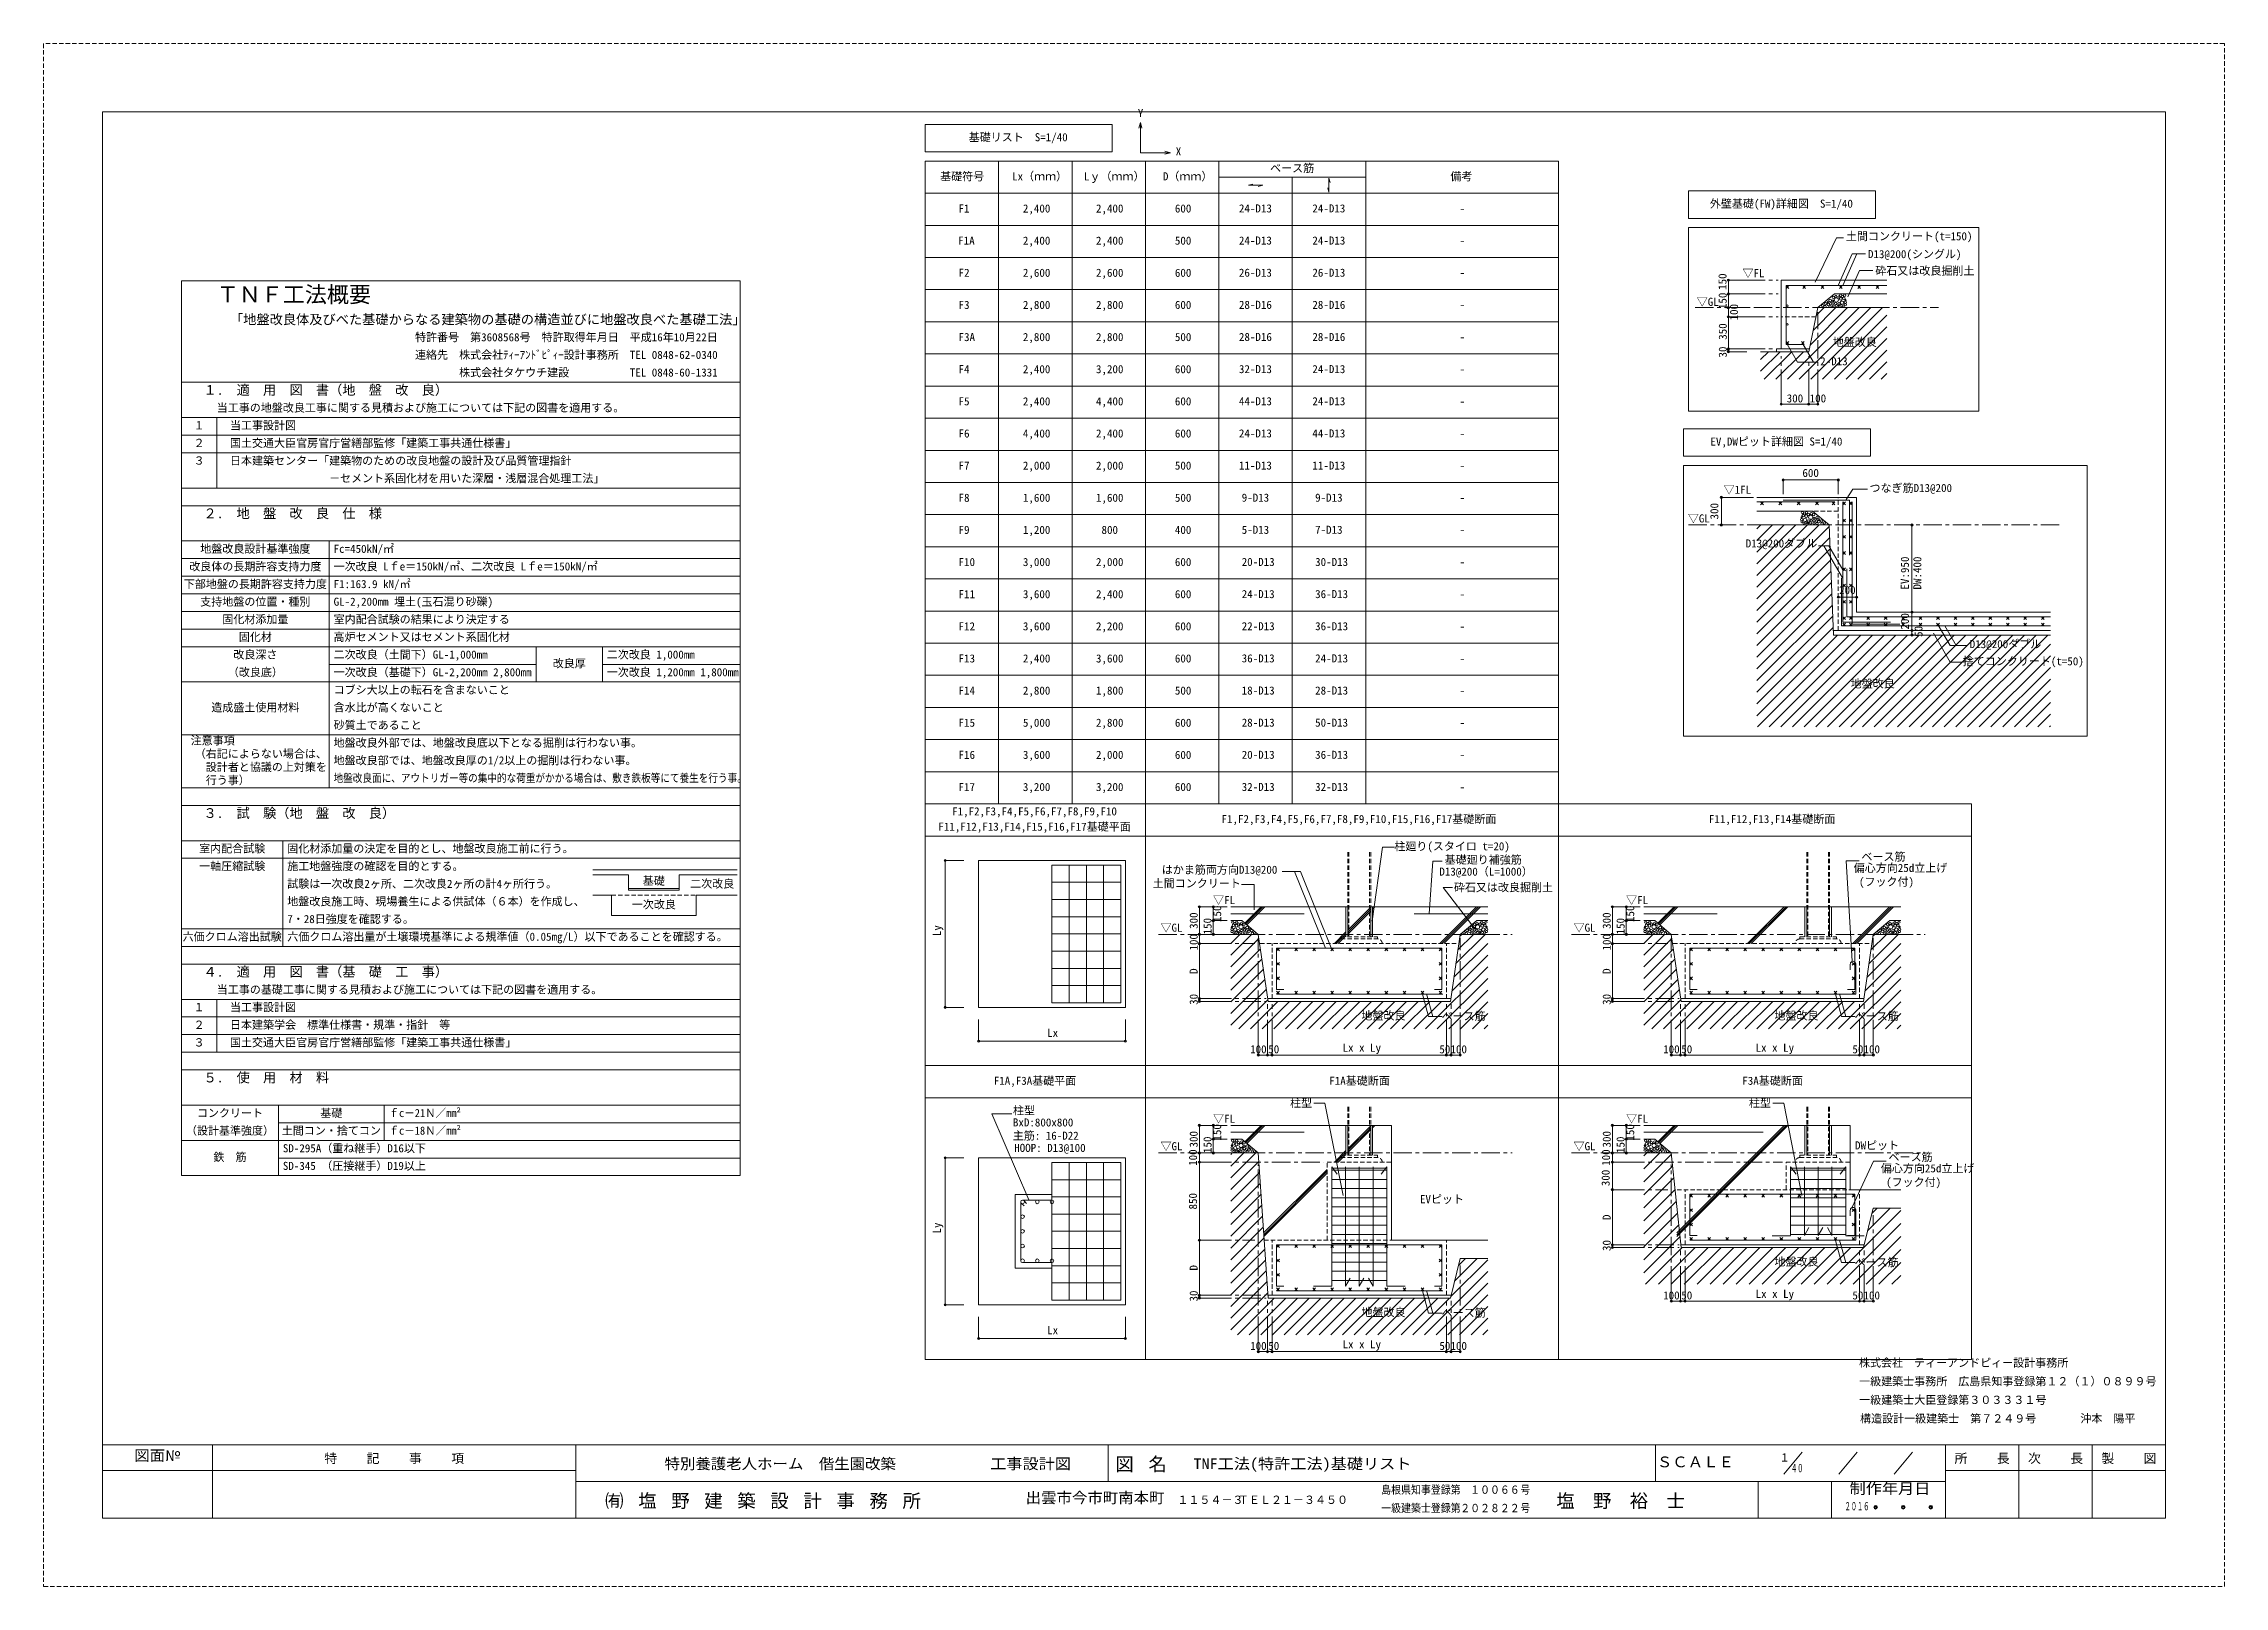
# Model space of a CAD drawing. Units: millimetres at full size, sheet at 1:200, with parts at 1:40. Extents: x -59400 to 184562, y -133173 to 46006.
# Drawn here: x 65762 to 184562, y -133173 to -49173 of the extents above; entities that cross this region are included whole.
import ezdxf
from ezdxf.enums import TextEntityAlignment as Align

# ---------------------------------------------------------------- set-up
doc = ezdxf.new("R2010")
doc.units = ezdxf.units.MM
doc.header["$LTSCALE"] = 200
doc.header["$PDMODE"] = 32
doc.header["$PDSIZE"] = 120
doc.linetypes.add('CHAIN1', pattern=[8, 5, -1, 1, -1])
doc.linetypes.add('DASHED1', pattern=[1.8, 1.2, -0.6])
for name, color, linetype, lineweight in [('0-1', 2, 'Continuous', 18), ('0-2', 2, 'Continuous', 18), ('0-8', 2, 'Continuous', 18), ('B-0', 3, 'Continuous', 13), ('B-1', 7, 'Continuous', 9), ('B-2', 4, 'Continuous', 5), ('B-3', 3, 'Continuous', 13), ('B-4', 4, 'Continuous', 5), ('B-5', 7, 'Continuous', 9), ('B-7', 4, 'Continuous', 5), ('B-8', 7, 'Continuous', 9), ('B-9', 4, 'Continuous', 5), ('B-F', 7, 'Continuous', 13), ('C-0', 7, 'Continuous', 5), ('F-F', 7, 'DASHED1', 9)]:
    doc.layers.add(name, color=color, linetype=linetype, lineweight=lineweight)
doc.layers.add('F-E', color=2, linetype='Continuous')
doc.styles.add('ＭＳ ゴシック', font='')
doc.styles.get('ＭＳ ゴシック').set_extended_font_data('MS Gothic')

msp = doc.modelspace()

# ---------------------------------------------------------------- texts
at = {"layer": '0-2', "style": 'ＭＳ ゴシック'}
for s, height, width, p in [('図面№', 586.5, 1.05, (70700.4, -126515.4)), ('特別養護老人ホーム\u3000偕生園改築', 586.5, 1.05, (99590.6, -126965.9)), ('工事設計図', 586.5, 1.1, (117329.6, -126966.2)), ('TNF工法(特許工法)基礎リスト', 586.5, 1.1, (128402.9, -126966.2)), ('ＳＣＡＬＥ', 586.5, 1.05, (153646.1, -126865.4)), ('出雲市今市町南本町', 586.5, 1.05, (119263.7, -128815.4)), ('島根県知事登録第', 439.9, 0.9, (138631.4, -128264.7)), ('\u3000１００６６', 439.9, 0.9, (142935.1, -128264.7)), ('号', 439.9, 0.85, (146220, -128264.7)), ('制作年月日', 586.5, 1.1, (164145.3, -128315.1)), ('一級建築士登録第', 439.9, 0.9, (138631.4, -129265.3)), ('２０２８２２', 439.9, 0.9, (142935.1, -129265.3)), ('号', 439.9, 0.85, (146220, -129265.3))]:
    msp.add_text(s, height=height, dxfattribs=dict(at, width=width)).set_placement(p, align=Align.BOTTOM_LEFT)
for s, p in [('１１５４－３', (127524.3, -128815.3)), ('ＴＥＬ２１－３４５０', (130822.8, -128815.3))]:
    msp.add_text(s, height=439.9, dxfattribs=at).set_placement(p, align=Align.BOTTOM_LEFT)
at = {"layer": '0-2', "attachment_point": 7, "style": 'ＭＳ ゴシック'}
for s, insert, char_height in [('\\T3.29;特記事項', (81058.5, -126515.4), 513.2), ('\\T3.29;所長', (169863.7, -126515.4), 513.2), ('\\T3.29;次長', (173864.3, -126515.4), 513.2), ('\\T3.29;製図', (177863.2, -126515.4), 513.2), ('\\T1.8;図名', (124150.4, -126966.2), 733.1), ('\\T1.8;㈲塩野建築設計事務所', (96353.4, -128965.6), 733.1), ('\\T2;塩野裕士', (148166.5, -128965.6), 733.1)]:
    msp.add_mtext(s, dxfattribs=dict(at, insert=insert, char_height=char_height))
at = {"layer": '0-8', "style": 'ＭＳ ゴシック'}
for s, width, p in [('１', 0.85, (160342.3, -126515.4)), ('４０', 0.55, (160951.7, -127090)), ('２０１６', 0.55, (163869.9, -129164.5))]:
    msp.add_text(s, height=439.9, dxfattribs=dict(at, width=width)).set_placement(p, align=Align.BOTTOM_LEFT)
at = {"layer": 'B-0', "color": 7, "style": 'ＭＳ ゴシック'}
for s, p in [('偏心方向25d立上げ', (164370.2, -94405.8)), ('ベース筋', (164789.6, -93794.6)), ('(フック付)', (164655.4, -95159.6)), ('偏心方向25d立上げ', (165847.9, -110763.5)), ('ベース筋', (166267.3, -110152.3)), ('(フック付)', (166133.1, -111517.4))]:
    msp.add_text(s, height=439.9, dxfattribs=at).set_placement(p, align=Align.BOTTOM_LEFT)
at = {"layer": 'B-1', "style": 'ＭＳ ゴシック'}
for s, p in [('100', (128725.7, -110277.7)), ('100', (151225.7, -110277.7)), ('300', (151205.1, -111384.8)), ('850', (128725.7, -112652.7))]:
    msp.add_text(s, height=439.9, rotation=90, dxfattribs=at).set_placement(p, align=Align.BOTTOM_LEFT)
at = {"layer": 'B-5', "style": 'ＭＳ ゴシック'}
for s, p in [('柱廻り(スタイロ t=20)', (139341.8, -93228.1)), ('柱型', (133660.6, -107208.7)), ('柱型', (158660.6, -107208.7)), ('柱型', (118569.7, -107616.6)), ('BxD:800x800', (118565.2, -108263.9)), ('主筋: 16-D22', (118556.5, -108984.8)), ('HOOP: D13@100', (118637.1, -109650))]:
    msp.add_text(s, height=439.9, dxfattribs=at).set_placement(p, align=Align.BOTTOM_LEFT)
at = {"layer": 'B-7', "color": 7, "style": 'ＭＳ ゴシック'}
for s, p in [('150', (157569.8, -62581.6)), ('150', (157579.6, -63627.1)), ('100', (158198, -64243.5)), ('350', (157585.7, -65297.8)), ('30', (157585.7, -66264.4)), ('300', (157126.4, -75080.3)), ('EV:950', (167507.3, -78896.1)), ('DW:400', (168184.3, -78896.1)), ('200', (167507.3, -81078.8)), ('50', (168249.3, -81477.3)), ('150', (130043.9, -97001.1)), ('150', (152543.9, -97001.1)), ('Ly', (114773.1, -97771.2)), ('300', (128763.2, -97376.1)), ('150', (129518.9, -97676.1)), ('300', (151263.2, -97376.1)), ('150', (152018.9, -97676.1)), ('100', (128763.2, -98552.7)), ('100', (151263.2, -98552.7)), ('D', (128763.2, -99823.9)), ('D', (151263.2, -99823.9)), ('30', (128763.2, -101512.5)), ('30', (151263.2, -101512.5)), ('150', (130043.9, -108902.7)), ('150', (152543.9, -108902.7)), ('300', (128763.2, -109277.7)), ('150', (129518.9, -109577.7)), ('300', (151263.2, -109277.7)), ('150', (152018.9, -109577.7)), ('Ly', (114773.1, -113962.5)), ('D', (151263.2, -113225.5)), ('30', (151263.2, -114914.1)), ('D', (128763.2, -115975.5)), ('30', (128763.2, -117664.1))]:
    msp.add_text(s, height=439.9, rotation=90, dxfattribs=at).set_placement(p, align=Align.BOTTOM_LEFT)
for s, p in [('300', (160718.7, -68839.4)), ('100', (161969.9, -68839.4)), ('600', (161574.3, -72898.6)), ('200', (163574.3, -79278.4)), ('Lx', (120431.6, -103384.4)), ('100', (131489.1, -104280.5)), ('50', (132475.9, -104278)), ('Lx x Ly', (136524.8, -104193.6)), ('50', (141798.1, -104280.5)), ('100', (142401.4, -104280.5)), ('100', (153989.1, -104280.5)), ('50', (154975.9, -104278)), ('Lx x Ly', (159024.8, -104193.6)), ('50', (164298.1, -104280.5)), ('100', (164901.4, -104280.5)), ('100', (153989.1, -117682.1)), ('50', (154975.9, -117679.6)), ('Lx x Ly', (159024.8, -117595.2)), ('50', (164298.1, -117682.1)), ('100', (164901.4, -117682.1)), ('Lx', (120431.6, -119575.7)), ('100', (131489.1, -120432.1)), ('50', (132475.9, -120429.6)), ('Lx x Ly', (136524.8, -120345.2)), ('50', (141798.1, -120432.1)), ('100', (142401.4, -120432.1))]:
    msp.add_text(s, height=439.9, dxfattribs=at).set_placement(p, align=Align.BOTTOM_LEFT)
at = {"layer": 'B-8', "style": 'ＭＳ ゴシック'}
for s, p in [('土間コンクリート(t=150)', (163943.4, -60012.6)), ('D13@200(シングル)', (165145.4, -60985.6)), ('砕石又は改良掘削土', (165546, -61889.9)), ('地盤改良', (163227.2, -65771.1)), ('2-D13', (162543.5, -66819.3)), ('つなぎ筋D13@200', (165231.4, -73719.8)), ('D13@200ダブル', (158485.4, -76737)), ('D13@200ダブル', (170689.7, -82220.7)), ('捨てコンクリート(t=50)', (170308.6, -83154.9)), ('地盤改良', (164205, -84369.4)), ('基礎廻り補強筋', (142085.7, -93959.4)), ('土間コンクリート', (126181.2, -95246.7)), ('はかま筋両方向D13@200', (126675.7, -94504.8)), ('D13@200（L=1000）', (141796.2, -94607.9)), ('砕石又は改良掘削土', (142587.9, -95464.8)), ('地盤改良', (137552.1, -102446.9)), ('ベース筋', (141919.6, -102478.2)), ('地盤改良', (160052.1, -102446.9)), ('ベース筋', (164419.6, -102478.2)), ('地盤改良', (160052.1, -115848.5)), ('ベース筋', (164419.6, -115879.8)), ('地盤改良', (137552.1, -118598.5)), ('ベース筋', (141919.6, -118629.8))]:
    msp.add_text(s, height=439.9, dxfattribs=at).set_placement(p, align=Align.BOTTOM_LEFT)
at = {"layer": 'B-F', "style": 'ＭＳ ゴシック'}
for s, p in [('Y', (125370.5, -53302.7)), ('基礎リスト\u3000S=1/40', (116155.8, -54620.5)), ('X', (127434.3, -55391.9)), ('ベース筋', (132576, -56307.7)), ('基礎符号', (114602, -56750.2)), ('Lx（ｍｍ）', (118521.3, -56750.2)), ('Lｙ（ｍｍ）', (122438.5, -56750.2)), ('D（ｍｍ）', (126736.6, -56750.2)), ('備考', (142397.2, -56750.2)), ('F1', (115605.4, -58500.2)), ('2,400', (119109.8, -58500.2)), ('2,400', (123090.4, -58500.2)), ('600', (127388.6, -58500.2)), ('24-D13', (130878.2, -58495.2)), ('24-D13', (134878.2, -58495.2)), ('-', (142901.3, -58493.2)), ('外壁基礎(FW)詳細図  S=1/40', (156533.7, -58237.8)), ('F1A', (115585.5, -60250.2)), ('2,400', (119109.8, -60250.2)), ('2,400', (123090.4, -60250.2)), ('500', (127388.6, -60250.2)), ('24-D13', (130878.2, -60245.2)), ('24-D13', (134878.2, -60245.2)), ('-', (142901.3, -60243.2)), ('F2', (115605.4, -62000.2)), ('2,600', (119109.8, -62000.2)), ('2,600', (123090.4, -62000.2)), ('600', (127388.6, -62000.2)), ('26-D13', (130878.2, -61995.2)), ('26-D13', (134878.2, -61995.2)), ('-', (142901.3, -61993.2)), ('▽FL', (158312.1, -62023.4)), ('F3', (115605.4, -63750.2)), ('2,800', (119109.8, -63750.2)), ('2,800', (123090.4, -63750.2)), ('600', (127388.6, -63750.2)), ('28-D16', (130878.2, -63745.2)), ('28-D16', (134878.2, -63745.2)), ('-', (142901.3, -63743.2)), ('-', (142901.3, -63743.2)), ('▽GL', (155816.9, -63581.9)), ('F3A', (115605.4, -65500.2)), ('2,800', (119109.8, -65500.2)), ('2,800', (123090.4, -65500.2)), ('500', (127388.6, -65500.2)), ('28-D16', (130878.2, -65495.2)), ('28-D16', (134878.2, -65495.2)), ('-', (142901.3, -65493.2)), ('-', (142901.3, -65493.2)), ('F4', (115605.4, -67250.2)), ('2,400', (119109.8, -67250.2)), ('3,200', (123090.4, -67250.2)), ('600', (127388.6, -67250.2)), ('32-D13', (130878.2, -67245.2)), ('24-D13', (134878.2, -67245.2)), ('-', (142901.3, -67243.2)), ('F5', (115605.4, -69000.2)), ('2,400', (119109.8, -69000.2)), ('4,400', (123090.4, -69000.2)), ('600', (127388.6, -69000.2)), ('44-D13', (130878.2, -68995.2)), ('24-D13', (134878.2, -68995.2)), ('-', (142901.3, -68993.2)), ('F6', (115605.4, -70750.2)), ('4,400', (119109.8, -70750.2)), ('2,400', (123090.4, -70750.2)), ('600', (127388.6, -70750.2)), ('24-D13', (130878.2, -70745.2)), ('44-D13', (134878.2, -70745.2)), ('-', (142901.3, -70743.2)), ('EV,DWピット詳細図 S=1/40', (156562.6, -71190.5)), ('F7', (115605.4, -72500.2)), ('2,000', (119109.8, -72500.2)), ('2,000', (123090.4, -72500.2)), ('500', (127388.6, -72500.2)), ('11-D13', (130878.2, -72495.2)), ('11-D13', (134878.2, -72495.2)), ('-', (142901.3, -72493.2)), ('▽1FL', (157280.9, -73811.3)), ('F8', (115605.4, -74250.2)), ('1,600', (119109.8, -74250.2)), ('1,600', (123090.4, -74250.2)), ('500', (127388.6, -74250.2)), ('9-D13', (131029.3, -74245.2)), ('9-D13', (135029.3, -74245.2)), ('-', (142901.3, -74243.2)), ('▽GL', (155334.1, -75375)), ('F9', (115605.4, -76000.2)), ('1,200', (119109.8, -76000.2)), ('800', (123392.6, -76000.2)), ('400', (127388.6, -76000.2)), ('5-D13', (131029.3, -75995.2)), ('7-D13', (135029.3, -75995.2)), ('-', (142901.3, -75993.2)), ('F10', (115605.4, -77750.2)), ('3,000', (119109.8, -77750.2)), ('2,000', (123090.4, -77750.2)), ('600', (127388.6, -77750.2)), ('20-D13', (131029.3, -77745.2)), ('30-D13', (135029.3, -77745.2)), ('-', (142901.3, -77743.2)), ('F11', (115605.4, -79500.2)), ('3,600', (119109.8, -79500.2)), ('2,400', (123090.4, -79500.2)), ('600', (127388.6, -79500.2)), ('24-D13', (131029.3, -79495.2)), ('36-D13', (135029.3, -79495.2)), ('-', (142901.3, -79493.2)), ('F12', (115605.4, -81250.2)), ('3,600', (119109.8, -81250.2)), ('2,200', (123090.4, -81250.2)), ('600', (127388.6, -81250.2)), ('22-D13', (131029.3, -81245.2)), ('36-D13', (135029.3, -81245.2)), ('-', (142901.3, -81243.2)), ('F13', (115605.4, -83000.2)), ('2,400', (119109.8, -83000.2)), ('3,600', (123090.4, -83000.2)), ('600', (127388.6, -83000.2)), ('36-D13', (131029.3, -82995.2)), ('24-D13', (135029.3, -82995.2)), ('-', (142901.3, -82993.2)), ('F14', (115605.4, -84750.2)), ('2,800', (119109.8, -84750.2)), ('1,800', (123090.4, -84750.2)), ('500', (127388.6, -84750.2)), ('18-D13', (131029.3, -84745.2)), ('28-D13', (135029.3, -84745.2)), ('-', (142901.3, -84743.2)), ('F15', (115605.4, -86500.2)), ('5,000', (119109.8, -86500.2)), ('2,800', (123090.4, -86500.2)), ('600', (127388.6, -86500.2)), ('28-D13', (131029.3, -86495.2)), ('50-D13', (135029.3, -86495.2)), ('-', (142901.3, -86493.2)), ('F16', (115605.4, -88250.2)), ('3,600', (119109.8, -88250.2)), ('2,000', (123090.4, -88250.2)), ('600', (127388.6, -88250.2)), ('20-D13', (131029.3, -88245.2)), ('36-D13', (135029.3, -88245.2)), ('-', (142901.3, -88243.2)), ('F17', (115605.4, -90000.2)), ('3,200', (119109.8, -90000.2)), ('3,200', (123090.4, -90000.2)), ('600', (127388.6, -90000.2)), ('32-D13', (131029.3, -89995.2)), ('32-D13', (135029.3, -89995.2)), ('-', (142901.3, -89993.2)), ('F1,F2,F3,F4,F5,F6,F7,F8,F9,F10', (115254.1, -91325.7)), ('F1,F2,F3,F4,F5,F6,F7,F8,F9,F10,F15,F16,F17基礎断面', (129931.2, -91745.2)), ('F11,F12,F13,F14基礎断面', (156481.2, -91745.2)), ('F11,F12,F13,F14,F15,F16,F17基礎平面', (114504.1, -92159)), ('▽FL', (129468.6, -96158)), ('▽FL', (151968.6, -96158)), ('▽GL', (126607.2, -97659.4)), ('▽GL', (149107.2, -97659.4)), ('F1A,F3A基礎平面', (117522.7, -105995.2)), ('F1A基礎断面', (135799.7, -105995.2)), ('F3A基礎断面', (158299.7, -105995.2)), ('▽FL', (129468.6, -108059.6)), ('▽FL', (151968.6, -108059.6)), ('▽GL', (126607.2, -109561)), ('▽GL', (149107.2, -109561)), ('DWピット', (164442.5, -109513.3)), ('EVピット', (140739.4, -112443.5))]:
    msp.add_text(s, height=439.9, dxfattribs=at).set_placement(p, align=Align.BOTTOM_LEFT)
at = {"layer": 'C-0', "style": 'ＭＳ ゴシック'}
for s, height, p in [('ＴＮＦ工法概要', 879.8, (75195.1, -63530.7)), ('「地盤改良体及びべた基礎からなる建築物の基礎の構造並びに地盤改良べた基礎工法」', 527.9, (75915.1, -64610.7)), ('特許番号\u3000第3608568号\u3000特許取得年月日\u3000平成16年10月22日', 439.9, (85995.1, -65510.7)), ('連絡先\u3000株式会社ﾃｨｰｱﾝﾄﾞﾋﾟｨｰ設計事務所\u3000TEL 0848-62-0340', 439.9, (85995.1, -66470.7)), ('１.\u3000適\u3000用\u3000図\u3000書（地\u3000盤\u3000改\u3000良）', 527.9, (74475.1, -68450.7)), ('\u3000\u3000\u3000\u3000株式会社タケウチ建設\u3000\u3000\u3000\u3000\u3000 TEL 0848-60-1331', 439.9, (85995.1, -67430.7)), ('当工事の地盤改良工事に関する見積および施工については下記の図書を適用する。', 439.9, (75195.1, -69350.7)), ('１', 439.9, (73935.1, -70310.7)), ('当工事設計図', 439.9, (75915.1, -70310.7)), ('２', 439.9, (73935.1, -71270.7)), ('国土交通大臣官房官庁営繕部監修「建築工事共通仕様書」', 439.9, (75915.1, -71270.7)), ('３', 439.9, (73935.1, -72230.7)), ('日本建築センター「建築物のための改良地盤の設計及び品質管理指針', 439.9, (75915.1, -72230.7)), ('\u3000\u3000\u3000\u3000      \u3000\u3000－セメント系固化材を用いた深層・浅層混合処理工法」', 439.9, (75915.1, -73190.7)), ('２.\u3000地\u3000盤\u3000改\u3000良\u3000仕\u3000様', 527.9, (74475.1, -75170.7)), ('地盤改良設計基準強度', 439.9, (74297.5, -77030.7)), ('Fc=450kN/㎡', 439.9, (81559.9, -77030.7)), ('下部地盤の長期許容支持力度', 439.9, (73397.5, -78950.7)), ('改良体の長期許容支持力度', 439.9, (73697.5, -77990.7)), ('一次改良 Lｆe＝150kN/㎡、二次改良 Lｆe＝150kN/㎡', 439.9, (81559.9, -77990.7)), ('F1:163.9 kN/㎡', 439.9, (81559.9, -78950.7)), ('支持地盤の位置・種別', 439.9, (74297.5, -79910.7)), ('GL-2,200mm 埋土(玉石混り砂礫)', 439.9, (81559.9, -79910.7)), ('固化材添加量', 439.9, (75497.5, -80870.7)), ('室内配合試験の結果により決定する', 439.9, (81559.9, -80870.7)), ('固化材', 439.9, (76397.5, -81830.7)), ('高炉セメント又はセメント系固化材', 439.9, (81559.9, -81830.7)), ('改良深さ', 439.9, (76097.5, -82790.7)), ('（改良底）', 439.9, (75797.5, -83750.7)), ('一次改良（基礎下）GL-2,200mm 2,800mm', 439.9, (81559.9, -83750.7)), ('二次改良（土間下）GL-1,000mm', 439.9, (81559.9, -82790.7)), ('改良厚', 439.9, (93499.9, -83270.7)), ('一次改良 1,200mm 1,800mm', 439.9, (96439.9, -83750.7)), ('二次改良 1,000mm', 439.9, (96439.9, -82790.7)), ('コブシ大以上の転石を含まないこと', 439.9, (81559.9, -84710.7)), ('造成盛土使用材料', 439.9, (74897.5, -85670.7)), ('含水比が高くないこと', 439.9, (81559.9, -85670.7)), ('砂質土であること', 439.9, (81559.9, -86630.7)), ('注意事項', 439.9, (73773.7, -87470.7)), ('（右記によらない場合は、', 439.9, (73995.1, -88190.7)), ('地盤改良外部では、地盤改良底以下となる掘削は行わない事。', 439.9, (81559.9, -87590.7)), ('\u3000行う事）', 439.9, (73995.1, -89630.7)), ('\u3000設計者と協議の上対策を', 439.9, (73995.1, -88910.7)), ('地盤改良部では、地盤改良厚の1/2以上の掘削は行わない事。', 439.9, (81559.9, -88550.7)), ('３.\u3000試\u3000験（地\u3000盤\u3000改\u3000良）', 527.9, (74475.1, -91490.7)), ('一軸圧縮試験', 439.9, (74235.1, -94310.7)), ('室内配合試験', 439.9, (74235.1, -93350.7)), ('施工地盤強度の確認を目的とする。', 439.9, (79035.1, -94310.7)), ('固化材添加量の決定を目的とし、地盤改良施工前に行う。', 439.9, (79035.1, -93350.7)), ('試験は一次改良2ヶ所、二次改良2ヶ所の計4ヶ所行う。', 439.9, (79035.1, -95270.7)), ('基礎', 439.9, (98403, -95105.5)), ('二次改良', 439.9, (100980.6, -95266.7)), ('地盤改良施工時、現場養生による供試体（６本）を作成し、', 439.9, (79035.1, -96230.7)), ('一次改良', 439.9, (97803, -96395.8)), ('7・28日強度を確認する。', 439.9, (79035.1, -97190.7)), ('六価クロム溶出試験', 439.9, (73335.1, -98150.7)), ('六価クロム溶出量が土壌環境基準による規準値（0.05mg/L）以下であることを確認する。', 439.9, (79035.1, -98150.7)), ('４.\u3000適\u3000用\u3000図\u3000書（基\u3000礎\u3000工\u3000事）', 527.9, (74475.1, -100130.7)), ('当工事の基礎工事に関する見積および施工については下記の図書を適用する。', 439.9, (75195.1, -101030.7)), ('１', 439.9, (73935.1, -101990.7)), ('当工事設計図', 439.9, (75915.1, -101990.7)), ('３', 439.9, (73935.1, -103910.7)), ('２', 439.9, (73935.1, -102950.7)), ('国土交通大臣官房官庁営繕部監修「建築工事共通仕様書」', 439.9, (75915.1, -103910.7)), ('日本建築学会\u3000標準仕様書・規準・指針\u3000等', 439.9, (75915.1, -102950.7)), ('５.\u3000使\u3000用\u3000材\u3000料', 527.9, (74475.1, -105890.7)), ('（設計基準強度）', 439.9, (73515.1, -108710.7)), ('コンクリート', 439.9, (74115.1, -107750.7)), ('土間コン・捨てコン', 439.9, (78735.1, -108710.7)), ('基礎', 439.9, (80835.1, -107750.7)), ('SD-295A（重ね継手）D16以下', 439.9, (78795.1, -109670.7)), ('鉄\u3000筋', 439.9, (75015.1, -110150.7)), ('SD-345 （圧接継手）D19以上', 439.9, (78795.1, -110630.7))]:
    msp.add_text(s, height=height, dxfattribs=at).set_placement(p, align=Align.BOTTOM_LEFT)
for s, width, p in [('地盤改良面に、アウトリガー等の集中的な荷重がかかる場合は、敷き鉄板等にて養生を行う事。', 0.85, (81559.9, -89510.7)), ('ｆc－21Ｎ／mm²', 0.95, (84555.1, -107750.7)), ('ｆc－18Ｎ／mm²', 0.95, (84555.1, -108710.7))]:
    msp.add_text(s, height=439.9, dxfattribs=dict(at, width=width)).set_placement(p, align=Align.BOTTOM_LEFT)
at = {"layer": 'F-E', "style": 'ＭＳ ゴシック'}
for s, p in [('株式会社\u3000ティーアンドピィー設計事務所', (164657.1, -121349.3)), ('一級建築士事務所\u3000広島県知事登録第１２（１）０８９９号', (164666.6, -122361.8)), ('一級建築士大臣登録第３０３３３１号', (164667.6, -123374.3)), ('構造設計一級建築士\u3000第７２４９号\u3000\u3000\u3000\u3000沖本\u3000陽平', (164716.1, -124386.8))]:
    msp.add_text(s, height=439.9, dxfattribs=at).set_placement(p, align=Align.BOTTOM_LEFT)

# ---------------------------------------------------------------- linework, layer by layer
at = {"layer": '0-1', "color": 5, "lineweight": 5}
for p, q in [((68962.1, -52881.7), (68962.1, -129464.1)), ((181362.6, -52881.7), (68962.1, -52881.7)), ((181362.6, -52881.7), (181362.6, -129464.1)), ((181362.6, -125465.3), (68962.1, -125465.3)), ((74960.4, -125465.3), (74960.4, -129464.1)), ((94756.5, -125465.3), (94756.5, -129464.1)), ((169364.3, -125465.3), (169364.3, -129464.1)), ((181362.6, -129464.1), (68962.1, -129464.1))]:
    msp.add_line(p, q, dxfattribs=at)
at = {"layer": '0-1'}
for p, q in [((123749, -125465.3), (123749, -127464.7)), ((153568.7, -127464.7), (153568.7, -125465.3)), ((173364.9, -125465.3), (173364.9, -129464.1)), ((177363.7, -125465.3), (177363.7, -129464.1)), ((94756.5, -126865.4), (68962.1, -126865.4)), ((169364.3, -126865.4), (181362.6, -126865.4)), ((94756.5, -127464.7), (169364.3, -127464.7)), ((159167.5, -127464.7), (159167.5, -129464.1)), ((163166.3, -127464.7), (163166.3, -129464.1))]:
    msp.add_line(p, q, dxfattribs=at)
at = {"layer": '0-2'}
for p, q in [((161566.4, -125864.8), (160567.6, -127065.2)), ((164566.4, -125864.8), (163565.8, -127065.2)), ((167564.6, -125864.8), (166565.8, -127065.2))]:
    msp.add_line(p, q, dxfattribs=at)
for centre, radius in [((165565.2, -128864.9), 100.8), ((165565.2, -128864.9), 74.2), ((165565.2, -128864.9), 49.5), ((167066.1, -128864.9), 100.8), ((167066.1, -128864.9), 74.2), ((167066.1, -128864.9), 49.5), ((168565.2, -128864.9), 100.8), ((168565.2, -128864.9), 74.2), ((168565.2, -128864.9), 49.5)]:
    msp.add_circle(centre, radius, dxfattribs=at)
at = {"layer": 'B-0'}
for p, q in [((155372.7, -59185.3), (155372.7, -69185.3)), ((155372.7, -59185.3), (171188.1, -59185.3)), ((171188.1, -59185.3), (171188.1, -69185.3)), ((166167.7, -62048.9), (160417.7, -62048.9)), ((160417.7, -65798.9), (160417.7, -62048.9)), ((162417.7, -63548.9), (163317.7, -62798.9)), ((166167.7, -62798.9), (163317.7, -62798.9)), ((161917.7, -65948.9), (162417.7, -63548.9)), ((166167.7, -63548.9), (162417.7, -63548.9)), ((159295.2, -65948.9), (161917.7, -65948.9)), ((160167.7, -65948.9), (160167.7, -65798.9)), ((161946, -65798.9), (160167.7, -65798.9)), ((155372.7, -69185.3), (171188.1, -69185.3)), ((155099.1, -72138), (155099.1, -86888)), ((159095.9, -74627.1), (162126.1, -74627.1)), ((163026.1, -75377.1), (162126.1, -74627.1)), ((159095.9, -75377.1), (163026.1, -75377.1)), ((163276.1, -81377.1), (163026.1, -75377.1)), ((175085.7, -80127.1), (164526.1, -80127.1)), ((175085.7, -81127.1), (163261.8, -81127.1)), ((175085.7, -81377.1), (163276.1, -81377.1)), ((130433, -96172.8), (144433, -96172.8)), ((152933, -96172.8), (166933, -96172.8)), ((130433, -96922.8), (131033, -96922.8)), ((131933, -97672.8), (131033, -96922.8)), ((142933, -97672.8), (143833, -96922.8)), ((144433, -96922.8), (143833, -96922.8)), ((152933, -96922.8), (153533, -96922.8)), ((154433, -97672.8), (153533, -96922.8)), ((165433, -97672.8), (166333, -96922.8)), ((166933, -96922.8), (166333, -96922.8)), ((130433, -97672.8), (131933, -97672.8)), ((132463, -101322.8), (131933, -97672.8)), ((142933, -97672.8), (142403, -101322.8)), ((142933, -97672.8), (144433, -97672.8)), ((152933, -97672.8), (154433, -97672.8)), ((154963, -101322.8), (154433, -97672.8)), ((165433, -97672.8), (164903, -101322.8)), ((165433, -97672.8), (166933, -97672.8)), ((132442.7, -101172.8), (142423.4, -101172.8)), ((132463, -101322.8), (142403, -101322.8)), ((154942.7, -101172.8), (164923.4, -101172.8)), ((154963, -101322.8), (164903, -101322.8)), ((130433, -108074.4), (139183, -108074.4)), ((139183, -114324.4), (139183, -108074.4)), ((152933, -108074.4), (164183, -108074.4)), ((164183, -111574.4), (164183, -108074.4)), ((130433, -108824.4), (131033, -108824.4)), ((131933, -109574.4), (131033, -108824.4)), ((152933, -108824.4), (153533, -108824.4)), ((154433, -109574.4), (153533, -108824.4)), ((130433, -109574.4), (131933, -109574.4)), ((132463, -117474.4), (131933, -109574.4)), ((152933, -109574.4), (154433, -109574.4)), ((154963, -114724.4), (154433, -109574.4)), ((164183, -111574.4), (166933, -111574.4)), ((165433, -112574.4), (164903, -114724.4)), ((165433, -112574.4), (166933, -112574.4)), ((139183, -114324.4), (144433, -114324.4)), ((154953, -114574.4), (164940, -114574.4)), ((154963, -114724.4), (164903, -114724.4)), ((142933, -115324.4), (142403, -117474.4)), ((142933, -115324.4), (144433, -115324.4)), ((132453, -117324.4), (142440, -117324.4)), ((132463, -117474.4), (142403, -117474.4))]:
    msp.add_line(p, q, dxfattribs=at)
at = {"layer": 'B-0', "linetype": 'DASHED1'}
for p, q in [((162313.6, -64048.9), (160417.7, -64048.9)), ((163526.1, -74627.1), (162126.1, -74627.1)), ((163526.1, -81127.1), (163526.1, -73877.1)), ((132035, -98172.8), (142831.1, -98172.8)), ((132683, -101172.8), (132683, -98172.8)), ((142183, -101172.8), (142183, -98172.8)), ((154535, -98172.8), (165331.1, -98172.8)), ((155183, -101172.8), (155183, -98172.8)), ((164683, -101172.8), (164683, -98172.8)), ((135683, -110074.4), (139183, -110074.4)), ((135683, -114324.4), (135683, -110074.4)), ((160683, -110074.4), (164183, -110074.4)), ((160683, -111574.4), (160683, -110074.4)), ((154751.7, -111574.4), (164183, -111574.4)), ((155183, -114574.4), (155183, -111574.4)), ((164683, -114574.4), (164683, -111574.4)), ((132251.7, -114324.4), (139183, -114324.4)), ((132683, -117324.4), (132683, -114324.4)), ((142183, -117324.4), (142183, -114324.4))]:
    msp.add_line(p, q, dxfattribs=at)
at = {"layer": 'B-0', "color": 7, "lineweight": 9}
for p, q in [((116694.9, -93650.2), (124694.9, -93650.2)), ((116694.9, -93650.2), (116694.9, -101650.2)), ((124694.9, -93650.2), (124694.9, -101650.2)), ((164660.6, -93667.6), (163963.5, -93667.6)), ((164293.2, -99138.9), (163963.5, -93667.6)), ((164183, -99297.8), (164183, -99597.8)), ((164483, -100922.8), (164483, -99297.8)), ((116694.9, -101650.2), (124694.9, -101650.2)), ((116694.9, -109841.5), (124694.9, -109841.5)), ((116694.9, -109841.5), (116694.9, -117841.5)), ((124694.9, -109841.5), (124694.9, -117841.5)), ((164293, -112517.1), (165441.2, -110025.4)), ((166138.3, -110025.4), (165441.2, -110025.4)), ((164183, -112699.4), (164183, -112999.4)), ((164483, -114324.4), (164483, -112699.4)), ((116694.9, -117841.5), (124694.9, -117841.5))]:
    msp.add_line(p, q, dxfattribs=at)
at = {"layer": 'B-0', "color": 4, "linetype": 'DASHED1', "lineweight": 5}
for p, q in [((136808, -93200.8), (136808, -96172.8)), ((136868, -93200.8), (136868, -97797.8)), ((137998, -93200.8), (137998, -97797.8)), ((138058, -93200.8), (138058, -96172.8)), ((161808, -93200.8), (161808, -96172.8)), ((161868, -93200.8), (161868, -97797.8)), ((162998, -93200.8), (162998, -97797.8)), ((163058, -93200.8), (163058, -96172.8)), ((136433, -97922.8), (136433, -97797.8)), ((136433, -97797.8), (138433, -97797.8)), ((136433, -97922.8), (138433, -97922.8)), ((138433, -97922.8), (138433, -97797.8)), ((161433, -97922.8), (161433, -97797.8)), ((161433, -97797.8), (163433, -97797.8)), ((161433, -97922.8), (163433, -97922.8)), ((163433, -97922.8), (163433, -97797.8)), ((136808, -107068), (136808, -108074.4)), ((136868, -107068), (136868, -109699.4)), ((137998, -107068), (137998, -109699.4)), ((138058, -107068), (138058, -108074.4)), ((161808, -107068), (161808, -108074.4)), ((161868, -107068), (161868, -109699.4)), ((162998, -107068), (162998, -109699.4)), ((163058, -107068), (163058, -108074.4)), ((136433, -109824.4), (136433, -109699.4)), ((136433, -109699.4), (138433, -109699.4)), ((136433, -109824.4), (138433, -109824.4)), ((138433, -109824.4), (138433, -109699.4)), ((161433, -109824.4), (161433, -109699.4)), ((161433, -109699.4), (163433, -109699.4)), ((161433, -109824.4), (163433, -109824.4)), ((163433, -109824.4), (163433, -109699.4))]:
    msp.add_line(p, q, dxfattribs=at)
at = {"layer": 'B-0'}
for points in [[(155099.1, -72138), (177080.4, -72138), (177080.4, -86888), (155099.1, -86888)], [(159095.9, -73877.1), (164526.1, -73877.1), (164526.1, -80127.1)]]:
    msp.add_lwpolyline(points, dxfattribs=at)
at = {"layer": 'B-0', "color": 4, "linetype": 'DASHED1', "lineweight": 5}
for centre, start, end in [((136433, -98172.8), 90, 180), ((138433, -98172.8), 0, 90), ((161433, -98172.8), 90, 180), ((163433, -98172.8), 0, 90), ((136433, -110074.4), 90, 180), ((138433, -110074.4), 0, 90), ((161433, -110074.4), 90, 180), ((163433, -110074.4), 0, 90)]:
    msp.add_arc(centre, 250, start, end, dxfattribs=at)
at = {"layer": 'B-0', "color": 7, "lineweight": 9}
for centre in [(164333, -99289.3), (164333, -112690.9)]:
    msp.add_arc(centre, 150.2, 356.75671, 183.24329, dxfattribs=at)
at = {"layer": 'B-1'}
for p, q in [((166167.7, -62348.9), (160692.7, -62348.9)), ((160692.7, -62348.9), (160692.7, -65548.9)), ((160692.7, -62498.9), (160842.7, -62348.9)), ((160842.7, -62498.9), (160692.7, -62348.9)), ((161742.7, -62498.9), (161592.7, -62348.9)), ((161592.7, -62498.9), (161742.7, -62348.9)), ((162742.7, -62498.9), (162592.7, -62348.9)), ((162592.7, -62498.9), (162742.7, -62348.9)), ((163742.7, -62498.9), (163592.7, -62348.9)), ((163592.7, -62498.9), (163742.7, -62348.9)), ((164742.7, -62498.9), (164592.7, -62348.9)), ((164592.7, -62498.9), (164742.7, -62348.9)), ((165742.7, -62498.9), (165592.7, -62348.9)), ((165592.7, -62498.9), (165742.7, -62348.9)), ((160842.7, -65548.9), (160692.7, -65398.9)), ((160692.7, -65548.9), (160842.7, -65398.9)), ((161667.7, -65548.9), (160692.7, -65548.9)), ((161667.7, -65548.9), (161517.7, -65398.9)), ((161517.7, -65548.9), (161667.7, -65398.9)), ((163346.8, -74127.1), (159095.9, -74127.1)), ((159446.8, -74277.1), (159296.8, -74127.1)), ((159296.8, -74277.1), (159446.8, -74127.1)), ((160446.8, -74277.1), (160296.8, -74127.1)), ((160296.8, -74277.1), (160446.8, -74127.1)), ((164131.1, -74027.1), (160526.1, -74027.1)), ((161446.8, -74277.1), (161296.8, -74127.1)), ((161296.8, -74277.1), (161446.8, -74127.1)), ((162446.8, -74277.1), (162296.8, -74127.1)), ((162296.8, -74277.1), (162446.8, -74127.1)), ((163346.8, -74277.1), (163196.8, -74127.1)), ((163196.8, -74277.1), (163346.8, -74127.1)), ((163776.1, -74127.1), (163776.1, -80677.1)), ((163926.1, -74277.1), (163776.1, -74127.1)), ((163776.1, -74277.1), (163926.1, -74127.1)), ((164131.1, -74027.1), (164131.1, -77027.1)), ((164131.1, -74277.1), (164281.1, -74127.1)), ((164281.1, -74277.1), (164131.1, -74127.1)), ((164281.1, -74127.1), (164281.1, -80777.1)), ((163926.1, -75212.8), (163776.1, -75062.8)), ((163776.1, -75212.8), (163926.1, -75062.8)), ((163926.1, -76098.5), (163776.1, -75948.5)), ((163776.1, -76098.5), (163926.1, -75948.5)), ((164131.1, -75212.8), (164281.1, -75062.8)), ((164281.1, -75212.8), (164131.1, -75062.8)), ((164131.1, -76098.5), (164281.1, -75948.5)), ((164281.1, -76098.5), (164131.1, -75948.5)), ((163926.1, -76984.2), (163776.1, -76834.2)), ((163776.1, -76984.2), (163926.1, -76834.2)), ((164131.1, -76984.2), (164281.1, -76834.2)), ((164281.1, -76984.2), (164131.1, -76834.2)), ((163701.1, -78277.1), (163701.1, -80877.1)), ((163926.1, -77869.9), (163776.1, -77719.9)), ((163776.1, -77869.9), (163926.1, -77719.9)), ((163992.5, -77777.1), (163992.5, -80377.1)), ((164131.1, -77869.9), (164281.1, -77719.9)), ((164281.1, -77869.9), (164131.1, -77719.9)), ((163926.1, -78755.6), (163776.1, -78605.6)), ((163776.1, -78755.6), (163926.1, -78605.6)), ((163926.1, -79641.4), (163776.1, -79491.4)), ((163776.1, -79641.4), (163926.1, -79491.4)), ((164131.1, -78755.6), (164281.1, -78605.6)), ((164281.1, -78755.6), (164131.1, -78605.6)), ((164131.1, -79641.4), (164281.1, -79491.4)), ((164281.1, -79641.4), (164131.1, -79491.4)), ((163926.1, -80527.1), (163776.1, -80377.1)), ((163776.1, -80527.1), (163926.1, -80377.1)), ((163776.1, -80677.1), (166376.1, -80677.1)), ((163926.1, -80727.1), (163776.1, -80877.1)), ((163776.1, -80727.1), (163926.1, -80877.1)), ((175085.7, -80377.1), (163992.5, -80377.1)), ((164131.1, -80527.1), (164281.1, -80377.1)), ((164281.1, -80527.1), (164131.1, -80377.1)), ((164131.1, -80727.1), (164281.1, -80877.1)), ((164281.1, -80727.1), (164131.1, -80877.1)), ((164281.1, -80777.1), (166881.1, -80777.1)), ((165085.8, -80527.1), (165235.8, -80377.1)), ((165235.8, -80527.1), (165085.8, -80377.1)), ((165085.8, -80727.1), (165235.8, -80877.1)), ((165235.8, -80727.1), (165085.8, -80877.1)), ((166036.3, -80527.1), (166186.3, -80377.1)), ((166186.3, -80527.1), (166036.3, -80377.1)), ((166036.3, -80727.1), (166186.3, -80877.1)), ((166186.3, -80727.1), (166036.3, -80877.1)), ((166986.7, -80527.1), (167136.7, -80377.1)), ((167136.7, -80527.1), (166986.7, -80377.1)), ((166986.7, -80727.1), (167136.7, -80877.1)), ((167136.7, -80727.1), (166986.7, -80877.1)), ((167937.2, -80527.1), (168087.2, -80377.1)), ((168087.2, -80527.1), (167937.2, -80377.1)), ((167937.2, -80727.1), (168087.2, -80877.1)), ((168087.2, -80727.1), (167937.2, -80877.1)), ((168887.7, -80527.1), (169037.7, -80377.1)), ((169037.7, -80527.1), (168887.7, -80377.1)), ((168887.7, -80727.1), (169037.7, -80877.1)), ((169037.7, -80727.1), (168887.7, -80877.1)), ((169838.1, -80527.1), (169988.1, -80377.1)), ((169988.1, -80527.1), (169838.1, -80377.1)), ((169838.1, -80727.1), (169988.1, -80877.1)), ((169988.1, -80727.1), (169838.1, -80877.1)), ((170788.6, -80527.1), (170938.6, -80377.1)), ((170938.6, -80527.1), (170788.6, -80377.1)), ((170788.6, -80727.1), (170938.6, -80877.1)), ((170938.6, -80727.1), (170788.6, -80877.1)), ((171739, -80527.1), (171889, -80377.1)), ((171889, -80527.1), (171739, -80377.1)), ((171739, -80727.1), (171889, -80877.1)), ((171889, -80727.1), (171739, -80877.1)), ((172689.5, -80527.1), (172839.5, -80377.1)), ((172839.5, -80527.1), (172689.5, -80377.1)), ((172689.5, -80727.1), (172839.5, -80877.1)), ((172839.5, -80727.1), (172689.5, -80877.1)), ((173640, -80527.1), (173790, -80377.1)), ((173790, -80527.1), (173640, -80377.1)), ((173640, -80727.1), (173790, -80877.1)), ((173790, -80727.1), (173640, -80877.1)), ((174590.4, -80527.1), (174740.4, -80377.1)), ((174740.4, -80527.1), (174590.4, -80377.1)), ((174590.4, -80727.1), (174740.4, -80877.1)), ((174740.4, -80727.1), (174590.4, -80877.1)), ((175085.7, -80877.1), (163701.1, -80877.1)), ((120694.9, -93900.2), (124444.9, -93900.2)), ((120694.9, -93900.2), (120694.9, -101400.2)), ((120694.9, -94837.7), (124444.9, -94837.7)), ((121632.4, -93900.2), (121632.4, -101400.2)), ((122569.9, -93900.2), (122569.9, -101400.2)), ((123507.4, -93900.2), (123507.4, -101400.2)), ((124444.9, -93900.2), (124444.9, -101400.2)), ((120694.9, -95775.2), (124444.9, -95775.2)), ((120694.9, -96712.7), (124444.9, -96712.7)), ((130433, -96547.8), (134433, -96547.8)), ((140433, -96547.8), (144433, -96547.8)), ((152933, -96547.8), (156933, -96547.8)), ((120694.9, -97650.2), (124444.9, -97650.2)), ((120694.9, -98587.7), (124444.9, -98587.7)), ((132933, -98422.8), (141933, -98422.8)), ((132933, -100672.8), (132933, -98422.8)), ((132933, -98422.8), (133083, -98572.8)), ((133083, -98422.8), (132933, -98572.8)), ((133916.4, -98422.8), (134066.4, -98572.8)), ((134066.4, -98422.8), (133916.4, -98572.8)), ((134899.7, -98422.8), (135049.7, -98572.8)), ((135049.7, -98422.8), (134899.7, -98572.8)), ((135883, -98422.8), (136033, -98572.8)), ((136033, -98422.8), (135883, -98572.8)), ((136866.4, -98422.8), (137016.4, -98572.8)), ((137016.4, -98422.8), (136866.4, -98572.8)), ((137849.7, -98422.8), (137999.7, -98572.8)), ((137999.7, -98422.8), (137849.7, -98572.8)), ((138833, -98422.8), (138983, -98572.8)), ((138983, -98422.8), (138833, -98572.8)), ((139816.4, -98422.8), (139966.4, -98572.8)), ((139966.4, -98422.8), (139816.4, -98572.8)), ((140799.7, -98422.8), (140949.7, -98572.8)), ((140949.7, -98422.8), (140799.7, -98572.8)), ((141783, -98422.8), (141933, -98572.8)), ((141933, -98422.8), (141783, -98572.8)), ((141933, -100672.8), (141933, -98422.8)), ((155433, -98422.8), (164433, -98422.8)), ((155433, -100672.8), (155433, -98422.8)), ((155433, -98422.8), (155583, -98572.8)), ((155583, -98422.8), (155433, -98572.8)), ((156416.4, -98422.8), (156566.4, -98572.8)), ((156566.4, -98422.8), (156416.4, -98572.8)), ((157399.7, -98422.8), (157549.7, -98572.8)), ((157549.7, -98422.8), (157399.7, -98572.8)), ((158383, -98422.8), (158533, -98572.8)), ((158533, -98422.8), (158383, -98572.8)), ((159366.4, -98422.8), (159516.4, -98572.8)), ((159516.4, -98422.8), (159366.4, -98572.8)), ((160349.7, -98422.8), (160499.7, -98572.8)), ((160499.7, -98422.8), (160349.7, -98572.8)), ((161333, -98422.8), (161483, -98572.8)), ((161483, -98422.8), (161333, -98572.8)), ((162316.4, -98422.8), (162466.4, -98572.8)), ((162466.4, -98422.8), (162316.4, -98572.8)), ((163299.7, -98422.8), (163449.7, -98572.8)), ((163449.7, -98422.8), (163299.7, -98572.8)), ((164283, -98422.8), (164433, -98572.8)), ((164433, -98422.8), (164283, -98572.8)), ((164433, -100672.8), (164433, -98422.8)), ((120694.9, -99525.2), (124444.9, -99525.2)), ((132933, -99206.2), (133083, -99356.2)), ((133083, -99206.2), (132933, -99356.2)), ((141933, -99206.2), (141783, -99356.2)), ((141783, -99206.2), (141933, -99356.2)), ((155433, -99206.2), (155583, -99356.2)), ((155583, -99206.2), (155433, -99356.2)), ((164433, -99206.2), (164283, -99356.2)), ((164283, -99206.2), (164433, -99356.2)), ((120694.9, -100462.7), (124444.9, -100462.7)), ((132933, -99989.5), (133083, -100139.5)), ((133083, -99989.5), (132933, -100139.5)), ((133333, -100672.8), (132933, -100672.8)), ((132933, -100772.8), (133083, -100922.8)), ((133083, -100772.8), (132933, -100922.8)), ((132933, -100922.8), (141983, -100922.8)), ((133916.4, -100772.8), (134066.4, -100922.8)), ((134066.4, -100772.8), (133916.4, -100922.8)), ((134899.7, -100772.8), (135049.7, -100922.8)), ((135049.7, -100772.8), (134899.7, -100922.8)), ((135883, -100772.8), (136033, -100922.8)), ((136033, -100772.8), (135883, -100922.8)), ((136866.4, -100772.8), (137016.4, -100922.8)), ((137016.4, -100772.8), (136866.4, -100922.8)), ((137849.7, -100772.8), (137999.7, -100922.8)), ((137999.7, -100772.8), (137849.7, -100922.8)), ((138833, -100772.8), (138983, -100922.8)), ((138983, -100772.8), (138833, -100922.8)), ((139816.4, -100772.8), (139966.4, -100922.8)), ((139966.4, -100772.8), (139816.4, -100922.8)), ((140799.7, -100772.8), (140949.7, -100922.8)), ((140949.7, -100772.8), (140799.7, -100922.8)), ((141533, -100672.8), (141933, -100672.8)), ((141933, -99989.5), (141783, -100139.5)), ((141783, -99989.5), (141933, -100139.5)), ((141933, -100772.8), (141783, -100922.8)), ((141783, -100772.8), (141933, -100922.8)), ((155433, -99989.5), (155583, -100139.5)), ((155583, -99989.5), (155433, -100139.5)), ((155833, -100672.8), (155433, -100672.8)), ((155433, -100772.8), (155583, -100922.8)), ((155583, -100772.8), (155433, -100922.8)), ((155433, -100922.8), (164483, -100922.8)), ((156416.4, -100772.8), (156566.4, -100922.8)), ((156566.4, -100772.8), (156416.4, -100922.8)), ((157399.7, -100772.8), (157549.7, -100922.8)), ((157549.7, -100772.8), (157399.7, -100922.8)), ((158383, -100772.8), (158533, -100922.8)), ((158533, -100772.8), (158383, -100922.8)), ((159366.4, -100772.8), (159516.4, -100922.8)), ((159516.4, -100772.8), (159366.4, -100922.8)), ((160349.7, -100772.8), (160499.7, -100922.8)), ((160499.7, -100772.8), (160349.7, -100922.8)), ((161333, -100772.8), (161483, -100922.8)), ((161483, -100772.8), (161333, -100922.8)), ((162316.4, -100772.8), (162466.4, -100922.8)), ((162466.4, -100772.8), (162316.4, -100922.8)), ((163299.7, -100772.8), (163449.7, -100922.8)), ((163449.7, -100772.8), (163299.7, -100922.8)), ((164033, -100672.8), (164433, -100672.8)), ((164433, -99989.5), (164283, -100139.5)), ((164283, -99989.5), (164433, -100139.5)), ((164433, -100772.8), (164283, -100922.8)), ((164283, -100772.8), (164433, -100922.8)), ((120694.9, -101400.2), (124444.9, -101400.2)), ((130433, -108449.4), (134433, -108449.4)), ((152933, -108449.4), (159433, -108449.4)), ((120694.9, -110091.5), (124444.9, -110091.5)), ((120694.9, -110091.5), (120694.9, -117591.5)), ((121632.4, -110091.5), (121632.4, -117591.5)), ((122569.9, -110091.5), (122569.9, -117591.5)), ((123507.4, -110091.5), (123507.4, -117591.5)), ((124444.9, -110091.5), (124444.9, -117591.5)), ((120694.9, -111029), (124444.9, -111029)), ((120694.9, -111966.5), (124444.9, -111966.5)), ((155433, -114074.4), (155433, -111824.4)), ((155433, -111824.4), (164433, -111824.4)), ((155433, -111824.4), (155583, -111974.4)), ((155583, -111824.4), (155433, -111974.4)), ((155433, -112607.8), (155583, -112757.8)), ((155583, -112607.8), (155433, -112757.8)), ((156416.4, -111824.4), (156566.4, -111974.4)), ((156566.4, -111824.4), (156416.4, -111974.4)), ((157399.7, -111824.4), (157549.7, -111974.4)), ((157549.7, -111824.4), (157399.7, -111974.4)), ((158383, -111824.4), (158533, -111974.4)), ((158533, -111824.4), (158383, -111974.4)), ((159366.4, -111824.4), (159516.4, -111974.4)), ((159516.4, -111824.4), (159366.4, -111974.4)), ((160349.7, -111824.4), (160499.7, -111974.4)), ((160499.7, -111824.4), (160349.7, -111974.4)), ((161333, -111824.4), (161483, -111974.4)), ((161483, -111824.4), (161333, -111974.4)), ((162316.4, -111824.4), (162466.4, -111974.4)), ((162466.4, -111824.4), (162316.4, -111974.4)), ((163299.7, -111824.4), (163449.7, -111974.4)), ((163449.7, -111824.4), (163299.7, -111974.4)), ((164283, -111824.4), (164433, -111974.4)), ((164433, -111824.4), (164283, -111974.4)), ((164433, -112607.8), (164283, -112757.8)), ((164283, -112607.8), (164433, -112757.8)), ((164433, -114074.4), (164433, -111824.4)), ((120694.9, -112904), (124444.9, -112904)), ((120694.9, -113841.5), (124444.9, -113841.5)), ((155433, -113391.1), (155583, -113541.1)), ((155583, -113391.1), (155433, -113541.1)), ((164433, -113391.1), (164283, -113541.1)), ((164283, -113391.1), (164433, -113541.1)), ((120694.9, -114779), (124444.9, -114779)), ((132933, -116824.4), (132933, -114574.4)), ((132933, -114574.4), (141933, -114574.4)), ((132933, -114574.4), (133083, -114724.4)), ((133083, -114574.4), (132933, -114724.4)), ((133916.4, -114574.4), (134066.4, -114724.4)), ((134066.4, -114574.4), (133916.4, -114724.4)), ((134899.7, -114574.4), (135049.7, -114724.4)), ((135049.7, -114574.4), (134899.7, -114724.4)), ((135883, -114574.4), (136033, -114724.4)), ((136033, -114574.4), (135883, -114724.4)), ((136866.4, -114574.4), (137016.4, -114724.4)), ((137016.4, -114574.4), (136866.4, -114724.4)), ((137849.7, -114574.4), (137999.7, -114724.4)), ((137999.7, -114574.4), (137849.7, -114724.4)), ((138833, -114574.4), (138983, -114724.4)), ((138983, -114574.4), (138833, -114724.4)), ((139816.4, -114574.4), (139966.4, -114724.4)), ((139966.4, -114574.4), (139816.4, -114724.4)), ((140799.7, -114574.4), (140949.7, -114724.4)), ((140949.7, -114574.4), (140799.7, -114724.4)), ((141783, -114574.4), (141933, -114724.4)), ((141933, -114574.4), (141783, -114724.4)), ((141933, -116824.4), (141933, -114574.4)), ((155833, -114074.4), (155433, -114074.4)), ((155433, -114174.4), (155583, -114324.4)), ((155583, -114174.4), (155433, -114324.4)), ((155433, -114324.4), (164483, -114324.4)), ((156416.4, -114174.4), (156566.4, -114324.4)), ((156566.4, -114174.4), (156416.4, -114324.4)), ((157399.7, -114174.4), (157549.7, -114324.4)), ((157549.7, -114174.4), (157399.7, -114324.4)), ((158383, -114174.4), (158533, -114324.4)), ((158533, -114174.4), (158383, -114324.4)), ((159366.4, -114174.4), (159516.4, -114324.4)), ((159516.4, -114174.4), (159366.4, -114324.4)), ((160349.7, -114174.4), (160499.7, -114324.4)), ((160499.7, -114174.4), (160349.7, -114324.4)), ((161333, -114174.4), (161483, -114324.4)), ((161483, -114174.4), (161333, -114324.4)), ((162316.4, -114174.4), (162466.4, -114324.4)), ((162466.4, -114174.4), (162316.4, -114324.4)), ((163299.7, -114174.4), (163449.7, -114324.4)), ((163449.7, -114174.4), (163299.7, -114324.4)), ((164033, -114074.4), (164433, -114074.4)), ((164433, -114174.4), (164283, -114324.4)), ((164283, -114174.4), (164433, -114324.4)), ((120694.9, -115716.5), (124444.9, -115716.5)), ((132933, -115357.8), (133083, -115507.8)), ((133083, -115357.8), (132933, -115507.8)), ((132933, -116141.1), (133083, -116291.1)), ((133083, -116141.1), (132933, -116291.1)), ((141933, -115357.8), (141783, -115507.8)), ((141783, -115357.8), (141933, -115507.8)), ((141933, -116141.1), (141783, -116291.1)), ((141783, -116141.1), (141933, -116291.1)), ((120694.9, -116654), (124444.9, -116654)), ((120694.9, -117591.5), (124444.9, -117591.5)), ((133333, -116824.4), (132933, -116824.4)), ((132933, -116924.4), (133083, -117074.4)), ((133083, -116924.4), (132933, -117074.4)), ((132933, -117074.4), (141983, -117074.4)), ((133916.4, -116924.4), (134066.4, -117074.4)), ((134066.4, -116924.4), (133916.4, -117074.4)), ((134899.7, -116924.4), (135049.7, -117074.4)), ((135049.7, -116924.4), (134899.7, -117074.4)), ((135883, -116924.4), (136033, -117074.4)), ((136033, -116924.4), (135883, -117074.4)), ((136866.4, -116924.4), (137016.4, -117074.4)), ((137016.4, -116924.4), (136866.4, -117074.4)), ((137849.7, -116924.4), (137999.7, -117074.4)), ((137999.7, -116924.4), (137849.7, -117074.4)), ((138833, -116924.4), (138983, -117074.4)), ((138983, -116924.4), (138833, -117074.4)), ((139816.4, -116924.4), (139966.4, -117074.4)), ((139966.4, -116924.4), (139816.4, -117074.4)), ((140799.7, -116924.4), (140949.7, -117074.4)), ((140949.7, -116924.4), (140799.7, -117074.4)), ((141533, -116824.4), (141933, -116824.4)), ((141933, -116924.4), (141783, -117074.4)), ((141783, -116924.4), (141933, -117074.4))]:
    msp.add_line(p, q, dxfattribs=at)
at = {"layer": 'B-1', "color": 4, "lineweight": 5}
for p, q in [((128723.5, -109574.4), (128723.5, -110074.4)), ((128723.5, -109574.4), (129479.2, -109574.4)), ((128723.5, -110074.4), (129479.2, -110074.4)), ((128723.5, -110074.4), (128723.5, -114324.4)), ((151223.5, -109574.4), (151223.5, -110074.4)), ((151223.5, -109574.4), (151979.2, -109574.4)), ((151223.5, -110074.4), (151979.2, -110074.4)), ((151223.5, -110074.4), (151223.5, -111574.4)), ((151223.5, -111574.4), (151979.2, -111574.4)), ((128723.5, -114324.4), (129479.2, -114324.4))]:
    msp.add_line(p, q, dxfattribs=at)
at = {"layer": 'B-1', "color": 3, "lineweight": 13}
for p, q in [((118694.9, -111841.5), (118694.9, -115841.5)), ((120694.9, -111841.5), (118694.9, -111841.5)), ((118694.9, -115841.5), (120694.9, -115841.5))]:
    msp.add_line(p, q, dxfattribs=at)
at = {"layer": 'B-1'}
for centre, radius in [((160742.7, -63440.5), 50), ((160742.7, -64457.2), 50), ((119094.9, -112241.5), 100)]:
    msp.add_circle(centre, radius, dxfattribs=at)
for p in [(128723.5, -109574.4), (128723.5, -110074.4), (151223.5, -109574.4), (151223.5, -110074.4), (151223.5, -111574.4), (128723.5, -114324.4)]:
    msp.add_point(p, dxfattribs=at)
at = {"layer": 'B-2'}
for p, q in [((164668.2, -63548.9), (160768.2, -67448.9)), ((165304.6, -63548.9), (161404.6, -67448.9)), ((164031.8, -63548.9), (161993, -65587.7)), ((165941, -63548.9), (162041, -67448.9)), ((163395.4, -63548.9), (162160.4, -64783.9)), ((162327.9, -63980), (162759, -63548.9)), ((166167.7, -63958.6), (162677.4, -67448.9)), ((166167.7, -64594.9), (163313.8, -67448.9)), ((166167.7, -65231.3), (163950.2, -67448.9)), ((160359, -65948.9), (159295.2, -67012.7)), ((159722.6, -65948.9), (159295.2, -66376.3)), ((160995.4, -65948.9), (159495.4, -67448.9)), ((161631.8, -65948.9), (160131.8, -67448.9)), ((166167.7, -65867.7), (164586.6, -67448.9)), ((166167.7, -66504.1), (165223, -67448.9)), ((166167.7, -67140.5), (165859.4, -67448.9)), ((159095.9, -78764.5), (162483.3, -75377.1)), ((159095.9, -75582.5), (159301.3, -75377.1)), ((159095.9, -76218.9), (159937.7, -75377.1)), ((159095.9, -76855.3), (160574.1, -75377.1)), ((159095.9, -77491.7), (161210.5, -75377.1)), ((159095.9, -78128.1), (161846.9, -75377.1)), ((159095.9, -79400.9), (163029.8, -75466.9)), ((159095.9, -80037.3), (163055.3, -76077.9)), ((159095.9, -80673.7), (163080.7, -76688.8)), ((159095.9, -81310.1), (163106.2, -77299.8)), ((159095.9, -81946.5), (163131.6, -77910.7)), ((159095.9, -82582.9), (163157.1, -78521.6)), ((159095.9, -83219.3), (163182.6, -79132.6)), ((159095.9, -83855.6), (163208, -79743.5)), ((159095.9, -84492), (163233.5, -80354.5)), ((159095.9, -85128.4), (163258.9, -80965.4)), ((159095.9, -85764.8), (163483.7, -81377.1)), ((159120.1, -86377.1), (164120.1, -81377.1)), ((159756.5, -86377.1), (164756.5, -81377.1)), ((160392.9, -86377.1), (165392.9, -81377.1)), ((161029.2, -86377.1), (166029.2, -81377.1)), ((161665.6, -86377.1), (166665.6, -81377.1)), ((162302, -86377.1), (167302, -81377.1)), ((162938.4, -86377.1), (167938.4, -81377.1)), ((163574.8, -86377.1), (168574.8, -81377.1)), ((164211.2, -86377.1), (169211.2, -81377.1)), ((164847.6, -86377.1), (169847.6, -81377.1)), ((165484, -86377.1), (170484, -81377.1)), ((166120.4, -86377.1), (171120.4, -81377.1)), ((166756.8, -86377.1), (171756.8, -81377.1)), ((172393.2, -81377.1), (167393.2, -86377.1)), ((173029.6, -81377.1), (168029.6, -86377.1)), ((173666, -81377.1), (168666, -86377.1)), ((169302.4, -86377.1), (174302.4, -81377.1)), ((169938.8, -86377.1), (174938.8, -81377.1)), ((170575.2, -86377.1), (175085.7, -81866.5)), ((171211.6, -86377.1), (175085.7, -82502.9)), ((171848, -86377.1), (175085.7, -83139.3)), ((172484.4, -86377.1), (175085.7, -83775.7)), ((173120.8, -86377.1), (175085.7, -84412.1)), ((173757.2, -86377.1), (175085.7, -85048.5)), ((174393.6, -86377.1), (175085.7, -85684.9)), ((175030, -86377.1), (175085.7, -86321.3)), ((130433, -98800.7), (131561, -97672.8)), ((130433, -98164.3), (130924.6, -97672.8)), ((131966.5, -97903.6), (130433, -99437.1)), ((132047.2, -98459.3), (130433, -100073.5)), ((142594.6, -100003.5), (144433, -98165.1)), ((142702.7, -99259), (144288.9, -97672.8)), ((142810.8, -98514.5), (143652.5, -97672.8)), ((142918.9, -97770), (143016.1, -97672.8)), ((152933, -98800.7), (154061, -97672.8)), ((152933, -98164.3), (153424.6, -97672.8)), ((154466.5, -97903.6), (152933, -99437.1)), ((154547.2, -98459.3), (152933, -100073.5)), ((165094.6, -100003.5), (166933, -98165.1)), ((165202.7, -99259), (166788.9, -97672.8)), ((165310.8, -98514.5), (166152.5, -97672.8)), ((165418.9, -97770), (165516.1, -97672.8)), ((132127.9, -99015), (130433, -100709.9)), ((132208.6, -99570.7), (130433, -101346.3)), ((141048.1, -102822.8), (144433, -99437.9)), ((142486.5, -100748), (144433, -98801.5)), ((154627.9, -99015), (152933, -100709.9)), ((154708.6, -99570.7), (152933, -101346.3)), ((163548.1, -102822.8), (166933, -99437.9)), ((164986.5, -100748), (166933, -98801.5)), ((132289.3, -100126.4), (130433, -101982.7)), ((132370, -100682.2), (130433, -102619.1)), ((141684.5, -102822.8), (144433, -100074.3)), ((142320.9, -102822.8), (144433, -100710.6)), ((154789.3, -100126.4), (152933, -101982.7)), ((154870, -100682.2), (152933, -102619.1)), ((164184.5, -102822.8), (166933, -100074.3)), ((164820.9, -102822.8), (166933, -100710.6)), ((132450.7, -101237.9), (130865.7, -102822.8)), ((133002.1, -101322.8), (131502.1, -102822.8)), ((132138.5, -102822.8), (133638.5, -101322.8)), ((132774.9, -102822.8), (134274.9, -101322.8)), ((133411.3, -102822.8), (134911.3, -101322.8)), ((134047.7, -102822.8), (135547.7, -101322.8)), ((134684.1, -102822.8), (136184.1, -101322.8)), ((135320.5, -102822.8), (136820.5, -101322.8)), ((135956.9, -102822.8), (137456.9, -101322.8)), ((136593.3, -102822.8), (138093.3, -101322.8)), ((137229.7, -102822.8), (138729.7, -101322.8)), ((137866.1, -102822.8), (139366.1, -101322.8)), ((138502.5, -102822.8), (140002.5, -101322.8)), ((139138.9, -102822.8), (140638.9, -101322.8)), ((139775.3, -102822.8), (141275.3, -101322.8)), ((140411.7, -102822.8), (141911.7, -101322.8)), ((142957.3, -102822.8), (144433, -101347)), ((144433, -101983.4), (143593.6, -102822.8)), ((154950.7, -101237.9), (153365.7, -102822.8)), ((155502.1, -101322.8), (154002.1, -102822.8)), ((154638.5, -102822.8), (156138.5, -101322.8)), ((155274.9, -102822.8), (156774.9, -101322.8)), ((155911.3, -102822.8), (157411.3, -101322.8)), ((156547.7, -102822.8), (158047.7, -101322.8)), ((157184.1, -102822.8), (158684.1, -101322.8)), ((157820.5, -102822.8), (159320.5, -101322.8)), ((158456.9, -102822.8), (159956.9, -101322.8)), ((159093.3, -102822.8), (160593.3, -101322.8)), ((159729.7, -102822.8), (161229.7, -101322.8)), ((160366.1, -102822.8), (161866.1, -101322.8)), ((161002.5, -102822.8), (162502.5, -101322.8)), ((161638.9, -102822.8), (163138.9, -101322.8)), ((162275.3, -102822.8), (163775.3, -101322.8)), ((162911.7, -102822.8), (164411.7, -101322.8)), ((165457.3, -102822.8), (166933, -101347)), ((166933, -101983.4), (166093.6, -102822.8)), ((144433, -102619.8), (144230, -102822.8)), ((166933, -102619.8), (166730, -102822.8)), ((130433, -110931.8), (131790.4, -109574.4)), ((130433, -110295.4), (131154, -109574.4)), ((130433, -109659), (130517.6, -109574.4)), ((130433, -111568.2), (131964.1, -110037.1)), ((152933, -110446.5), (153805.1, -109574.4)), ((152933, -109739.4), (153098, -109574.4)), ((152933, -111153.6), (154440.4, -109646.2)), ((152933, -111860.7), (154506.4, -110287.3)), ((130433, -112204.6), (132004.1, -110633.5)), ((130433, -112840.9), (132044.1, -111229.9)), ((152933, -112567.8), (154572.4, -110928.4)), ((152933, -113274.9), (154638.4, -111569.6)), ((130433, -113477.3), (132084.1, -111826.3)), ((130433, -114113.7), (132124.1, -112422.7)), ((152933, -113982), (154704.3, -112210.7)), ((152933, -114689.1), (154770.3, -112851.8)), ((162918.5, -116724.4), (166933, -112709.9)), ((165129.3, -113806.6), (166361.4, -112574.4)), ((165360.6, -112868.1), (165654.3, -112574.4)), ((130433, -114750.1), (132164.1, -113019)), ((130433, -115386.5), (132204.1, -113615.4)), ((152933, -115396.2), (154836.3, -113493)), ((163625.6, -116724.4), (166933, -113417)), ((130433, -116022.9), (132244.2, -114211.8)), ((130433, -116659.3), (132284.2, -114808.2)), ((152933, -116103.3), (154902.3, -114134.1)), ((153019, -116724.4), (155019, -114724.4)), ((153726.1, -116724.4), (155726.1, -114724.4)), ((154433.3, -116724.4), (156433.3, -114724.4)), ((155140.4, -116724.4), (157140.4, -114724.4)), ((155847.5, -116724.4), (157847.5, -114724.4)), ((156554.6, -116724.4), (158554.6, -114724.4)), ((157261.7, -116724.4), (159261.7, -114724.4)), ((157968.8, -116724.4), (159968.8, -114724.4)), ((158675.9, -116724.4), (160675.9, -114724.4)), ((159383, -116724.4), (161383, -114724.4)), ((160090.1, -116724.4), (162090.1, -114724.4)), ((160797.2, -116724.4), (162797.2, -114724.4)), ((161504.3, -116724.4), (163504.3, -114724.4)), ((162211.4, -116724.4), (164211.4, -114724.4)), ((164332.8, -116724.4), (166933, -114124.1)), ((165039.9, -116724.4), (166933, -114831.2)), ((130433, -117295.7), (132324.2, -115404.6)), ((130433, -117932.1), (132364.2, -116001)), ((140982.2, -119474.4), (144433, -116023.6)), ((142421.7, -117398.5), (144433, -115387.2)), ((142629.9, -116553.9), (143859.5, -115324.4)), ((142838.2, -115709.3), (143223.1, -115324.4)), ((165747, -116724.4), (166933, -115538.4)), ((166454.1, -116724.4), (166933, -116245.5)), ((130433, -118568.5), (132404.2, -116597.4)), ((130433, -119204.9), (132444.2, -117193.7)), ((130799.9, -119474.4), (132799.9, -117474.4)), ((131436.3, -119474.4), (133436.3, -117474.4)), ((132072.7, -119474.4), (134072.7, -117474.4)), ((132709.1, -119474.4), (134709.1, -117474.4)), ((133345.5, -119474.4), (135345.5, -117474.4)), ((133981.9, -119474.4), (135981.9, -117474.4)), ((134618.3, -119474.4), (136618.3, -117474.4)), ((135254.7, -119474.4), (137254.7, -117474.4)), ((135891.1, -119474.4), (137891.1, -117474.4)), ((136527.5, -119474.4), (138527.5, -117474.4)), ((137163.9, -119474.4), (139163.9, -117474.4)), ((137800.3, -119474.4), (139800.3, -117474.4)), ((138436.7, -119474.4), (140436.7, -117474.4)), ((139073.1, -119474.4), (141073.1, -117474.4)), ((139709.5, -119474.4), (141709.5, -117474.4)), ((140345.9, -119474.4), (142345.9, -117474.4)), ((141618.6, -119474.4), (144433, -116660)), ((142255, -119474.4), (144433, -117296.4)), ((142891.4, -119474.4), (144433, -117932.8)), ((143527.8, -119474.4), (144433, -118569.2)), ((144164.2, -119474.4), (144433, -119205.6))]:
    msp.add_line(p, q, dxfattribs=at)
for centre, radius in [((163259.7, -62986.9), 67.7), ((163394.6, -62932.9), 60.5), ((163557.2, -62973.9), 60.4), ((163653.4, -62873.6), 60.5), ((163763.5, -62943.6), 54.2), ((163879.8, -62873.6), 60.5), ((162682.9, -63445.1), 60.5), ((162806.9, -63482.8), 60.5), ((162844.6, -63331.8), 60.5), ((162982.4, -63375.2), 67.7), ((162968, -63258.4), 44.2), ((163085.4, -63161.2), 67.7), ((163081.8, -63472), 60.5), ((163119.6, -63337.2), 60.5), ((163243.9, -63295.9), 67.7), ((163229.5, -63179.1), 44.2), ((163249, -63455.8), 60.5), ((163424.1, -63130.8), 113.5), ((163384.2, -63326.3), 60.5), ((163426.9, -63445.1), 60.5), ((163560.3, -63335), 63.5), ((163559.6, -63458.1), 33.3), ((163668.5, -63067.4), 78), ((163683.5, -63435.8), 57.5), ((163730.9, -63273.9), 91.5), ((163803.2, -63458.3), 54.5), ((163830.6, -63040.2), 68.2), ((163916, -63257.5), 61), ((163912, -63386.3), 56.8), ((163916.5, -63136.3), 34.9), ((161570.4, -74702), 60.5), ((161619.7, -74868.6), 68.2), ((161686.7, -74772), 54.2), ((161781.7, -74895.8), 78), ((161796.9, -74702), 60.5), ((161893.1, -74802.4), 60.4), ((162055.7, -74761.3), 60.5), ((162190.5, -74815.3), 67.7), ((161534.2, -75085.9), 61), ((161538.3, -75214.8), 56.8), ((161533.7, -74964.7), 34.9), ((161647, -75286.7), 54.5), ((161719.3, -75102.3), 91.5), ((161766.7, -75264.2), 57.5), ((161889.9, -75163.4), 63.5), ((161890.6, -75286.6), 33.3), ((162026.1, -74959.3), 113.5), ((162023.3, -75273.5), 60.5), ((162066, -75154.7), 60.5), ((162206.3, -75124.4), 67.7), ((162201.2, -75284.3), 60.5), ((162220.7, -75007.5), 44.2), ((162330.6, -75165.7), 60.5), ((162364.8, -74989.6), 67.7), ((162368.4, -75300.4), 60.5), ((162467.9, -75203.6), 67.7), ((162482.2, -75086.8), 44.2), ((162605.6, -75160.3), 60.5), ((162643.4, -75311.2), 60.5), ((162767.4, -75273.5), 60.5), ((130495.7, -97392.7), 61), ((130495.2, -97271.6), 34.9), ((130531.9, -97008.8), 60.5), ((130581.1, -97175.5), 68.2), ((130680.8, -97409.2), 91.5), ((130648.1, -97078.9), 54.2), ((130743.2, -97202.6), 78), ((130758.3, -97008.8), 60.5), ((130851.3, -97470.2), 63.5), ((130854.5, -97109.2), 60.4), ((130987.6, -97266.1), 113.5), ((131017.1, -97068.1), 60.5), ((131027.5, -97461.5), 60.5), ((131151.9, -97122.1), 67.7), ((131167.8, -97431.2), 67.7), ((131182.1, -97314.4), 44.2), ((131292.1, -97472.5), 60.5), ((131326.3, -97296.5), 67.7), ((131443.7, -97393.6), 44.2), ((131567.1, -97467.1), 60.5), ((143299, -97467.1), 60.5), ((143422.4, -97393.6), 44.2), ((143539.8, -97296.5), 67.7), ((143574, -97472.5), 60.5), ((143698.3, -97431.2), 67.7), ((143683.9, -97314.4), 44.2), ((143714.1, -97122.1), 67.7), ((143878.5, -97266.1), 113.5), ((143838.6, -97461.5), 60.5), ((143848.9, -97068.1), 60.5), ((144011.6, -97109.2), 60.4), ((144014.7, -97470.2), 63.5), ((144122.9, -97202.6), 78), ((144107.7, -97008.8), 60.5), ((144185.3, -97409.2), 91.5), ((144217.9, -97078.9), 54.2), ((144284.9, -97175.5), 68.2), ((144334.2, -97008.8), 60.5), ((144370.4, -97392.7), 61), ((144370.9, -97271.6), 34.9), ((152995.7, -97392.7), 61), ((152995.2, -97271.6), 34.9), ((153031.9, -97008.8), 60.5), ((153081.1, -97175.5), 68.2), ((153180.8, -97409.2), 91.5), ((153148.1, -97078.9), 54.2), ((153243.2, -97202.6), 78), ((153258.3, -97008.8), 60.5), ((153351.3, -97470.2), 63.5), ((153354.5, -97109.2), 60.4), ((153487.6, -97266.1), 113.5), ((153517.1, -97068.1), 60.5), ((153527.5, -97461.5), 60.5), ((153651.9, -97122.1), 67.7), ((153667.8, -97431.2), 67.7), ((153682.1, -97314.4), 44.2), ((153792.1, -97472.5), 60.5), ((153826.3, -97296.5), 67.7), ((153943.7, -97393.6), 44.2), ((154067.1, -97467.1), 60.5), ((165799, -97467.1), 60.5), ((165922.4, -97393.6), 44.2), ((166039.8, -97296.5), 67.7), ((166074, -97472.5), 60.5), ((166198.3, -97431.2), 67.7), ((166183.9, -97314.4), 44.2), ((166214.1, -97122.1), 67.7), ((166378.5, -97266.1), 113.5), ((166338.6, -97461.5), 60.5), ((166348.9, -97068.1), 60.5), ((166511.6, -97109.2), 60.4), ((166514.7, -97470.2), 63.5), ((166622.9, -97202.6), 78), ((166607.7, -97008.8), 60.5), ((166685.3, -97409.2), 91.5), ((166717.9, -97078.9), 54.2), ((166784.9, -97175.5), 68.2), ((166834.2, -97008.8), 60.5), ((166870.4, -97392.7), 61), ((166870.9, -97271.6), 34.9), ((130499.7, -97521.6), 56.8), ((130608.5, -97593.5), 54.5), ((130728.2, -97571.1), 57.5), ((130852, -97593.4), 33.3), ((130984.8, -97580.3), 60.5), ((131162.7, -97591.1), 60.5), ((131329.8, -97607.3), 60.5), ((131429.3, -97510.4), 67.7), ((131604.8, -97618.1), 60.5), ((131728.8, -97580.3), 60.5), ((143137.2, -97580.3), 60.5), ((143261.3, -97618.1), 60.5), ((143436.8, -97510.4), 67.7), ((143536.2, -97607.3), 60.5), ((143703.4, -97591.1), 60.5), ((143881.3, -97580.3), 60.5), ((144014, -97593.4), 33.3), ((144137.9, -97571.1), 57.5), ((144257.6, -97593.5), 54.5), ((144366.3, -97521.6), 56.8), ((152999.7, -97521.6), 56.8), ((153108.5, -97593.5), 54.5), ((153228.2, -97571.1), 57.5), ((153352, -97593.4), 33.3), ((153484.8, -97580.3), 60.5), ((153662.7, -97591.1), 60.5), ((153829.8, -97607.3), 60.5), ((153929.3, -97510.4), 67.7), ((154104.8, -97618.1), 60.5), ((154228.8, -97580.3), 60.5), ((165637.2, -97580.3), 60.5), ((165761.3, -97618.1), 60.5), ((165936.8, -97510.4), 67.7), ((166036.2, -97607.3), 60.5), ((166203.4, -97591.1), 60.5), ((166381.3, -97580.3), 60.5), ((166514, -97593.4), 33.3), ((166637.9, -97571.1), 57.5), ((166757.6, -97593.5), 54.5), ((166866.3, -97521.6), 56.8), ((130495.7, -109294.3), 61), ((130495.2, -109173.2), 34.9), ((130531.9, -108910.4), 60.5), ((130581.1, -109077.1), 68.2), ((130680.8, -109310.8), 91.5), ((130648.1, -108980.5), 54.2), ((130743.2, -109104.2), 78), ((130758.3, -108910.4), 60.5), ((130854.5, -109010.8), 60.4), ((130987.6, -109167.7), 113.5), ((131017.1, -108969.7), 60.5), ((131151.9, -109023.7), 67.7), ((131167.8, -109332.8), 67.7), ((131182.1, -109216), 44.2), ((131326.3, -109198.1), 67.7), ((131443.7, -109295.2), 44.2), ((152995.7, -109294.3), 61), ((152995.2, -109173.2), 34.9), ((153031.9, -108910.4), 60.5), ((153081.1, -109077.1), 68.2), ((153180.8, -109310.8), 91.5), ((153148.1, -108980.5), 54.2), ((153243.2, -109104.2), 78), ((153258.3, -108910.4), 60.5), ((153354.5, -109010.8), 60.4), ((153487.6, -109167.7), 113.5), ((153517.1, -108969.7), 60.5), ((153651.9, -109023.7), 67.7), ((153667.8, -109332.8), 67.7), ((153682.1, -109216), 44.2), ((153826.3, -109198.1), 67.7), ((153943.7, -109295.2), 44.2), ((130499.7, -109423.2), 56.8), ((130608.5, -109495.1), 54.5), ((130728.2, -109472.7), 57.5), ((130851.3, -109371.8), 63.5), ((130852, -109495), 33.3), ((130984.8, -109481.9), 60.5), ((131027.5, -109363.1), 60.5), ((131162.7, -109492.7), 60.5), ((131292.1, -109374.1), 60.5), ((131329.8, -109508.9), 60.5), ((131429.3, -109412), 67.7), ((131567.1, -109368.7), 60.5), ((131604.8, -109519.7), 60.5), ((131728.8, -109481.9), 60.5), ((152999.7, -109423.2), 56.8), ((153108.5, -109495.1), 54.5), ((153228.2, -109472.7), 57.5), ((153351.3, -109371.8), 63.5), ((153352, -109495), 33.3), ((153484.8, -109481.9), 60.5), ((153527.5, -109363.1), 60.5), ((153662.7, -109492.7), 60.5), ((153792.1, -109374.1), 60.5), ((153829.8, -109508.9), 60.5), ((153929.3, -109412), 67.7), ((154067.1, -109368.7), 60.5), ((154104.8, -109519.7), 60.5), ((154228.8, -109481.9), 60.5)]:
    msp.add_circle(centre, radius, dxfattribs=at)
at = {"layer": 'B-3'}
for p, q in [((136708, -97797.8), (136708, -96172.8)), ((136808, -96172.8), (136808, -97797.8)), ((138058, -96172.8), (138058, -97797.8)), ((138158, -96172.8), (138158, -97797.8)), ((161708, -97797.8), (161708, -96172.8)), ((161808, -96172.8), (161808, -97797.8)), ((163058, -96172.8), (163058, -97797.8)), ((163158, -96172.8), (163158, -97797.8)), ((136708, -109699.4), (136708, -108074.4)), ((136808, -109699.4), (136808, -108074.4)), ((138058, -109699.4), (138058, -108074.4)), ((138158, -108074.4), (138158, -109699.4)), ((161708, -109699.4), (161708, -108074.4)), ((161808, -109699.4), (161808, -108074.4)), ((163058, -109699.4), (163058, -108074.4)), ((163158, -108074.4), (163158, -109699.4))]:
    msp.add_line(p, q, dxfattribs=at)
at = {"layer": 'B-4'}
for p, q in [((135933, -110324.4), (136232.2, -110725)), ((135933, -110324.4), (135933, -116824.4)), ((135933, -110402.4), (138933, -110402.4)), ((136683, -110324.4), (136683, -116824.4)), ((137433, -110324.4), (137433, -116824.4)), ((138183, -110324.4), (138183, -116824.4)), ((138933, -110324.4), (138633.9, -110725)), ((138933, -110324.4), (138933, -116824.4)), ((160933, -110324.4), (161232.2, -110725)), ((160933, -110324.4), (160933, -114074.4)), ((160933, -110402.4), (163933, -110402.4)), ((161683, -110324.4), (161683, -114074.4)), ((162433, -110324.4), (162433, -114074.4)), ((163183, -110324.4), (163183, -114074.4)), ((163933, -110324.4), (163633.9, -110725)), ((163933, -110324.4), (163933, -114074.4)), ((135933, -110512.4), (138933, -110512.4)), ((135933, -110512.4), (138933, -110512.4)), ((135933, -111012.4), (138933, -111012.4)), ((135933, -111512.4), (138933, -111512.4)), ((160933, -110512.4), (163933, -110512.4)), ((160933, -110512.4), (163933, -110512.4)), ((160933, -111012.4), (163933, -111012.4)), ((160933, -111512.4), (163933, -111512.4)), ((135933, -112012.4), (138933, -112012.4)), ((135933, -112512.4), (138933, -112512.4)), ((160933, -112012.4), (163933, -112012.4)), ((160933, -112512.4), (163933, -112512.4)), ((135933, -113012.4), (138933, -113012.4)), ((135933, -113512.4), (138933, -113512.4)), ((135933, -114012.4), (138933, -114012.4)), ((160933, -113012.4), (163933, -113012.4)), ((160933, -113512.4), (163933, -113512.4)), ((160933, -114012.4), (163933, -114012.4)), ((161683, -114074.4), (161933, -113641.4)), ((162433, -114074.4), (162683, -113641.4)), ((163183, -114074.4), (162933, -113641.4)), ((135933, -114512.4), (138933, -114512.4)), ((135933, -114512.4), (138933, -114512.4)), ((135933, -115012.4), (138933, -115012.4)), ((160933, -114078.2), (159933, -114078.2)), ((163933, -114078.2), (164933, -114078.2)), ((135933, -115512.4), (138933, -115512.4)), ((135933, -116012.4), (138933, -116012.4)), ((136683, -116824.4), (136933, -116391.4)), ((137433, -116824.4), (137683, -116391.4)), ((138183, -116824.4), (137933, -116391.4)), ((135933, -116828.2), (134933, -116828.2)), ((135933, -116512.4), (138933, -116512.4)), ((138933, -116828.2), (139933, -116828.2))]:
    msp.add_line(p, q, dxfattribs=at)
at = {"layer": 'B-4', "color": 7, "lineweight": 9}
for p, q in [((118994.9, -112241.5), (118994.9, -115441.5)), ((119024.2, -112312.2), (119171.7, -112459.7)), ((120694.9, -112141.5), (119094.9, -112141.5)), ((119165.7, -112170.8), (119313.1, -112318.3)), ((119094.9, -115541.5), (120694.9, -115541.5))]:
    msp.add_line(p, q, dxfattribs=at)
for centre in [(119894.9, -112241.5), (120694.9, -112241.5), (119094.9, -113041.5), (119094.9, -113841.5), (119094.9, -114641.5), (119094.9, -115441.5), (119894.9, -115441.5), (120694.9, -115441.5)]:
    msp.add_circle(centre, 100, dxfattribs=at)
at = {"layer": 'B-5'}
for p, q in [((138132.4, -96959.7), (138694.2, -92918.8)), ((138694.2, -92918.8), (139351.6, -92918.8)), ((135556.3, -106862.9), (134967.3, -106862.9)), ((136551.9, -111893.7), (135556.3, -106862.9)), ((160556.3, -106862.9), (159967.3, -106862.9)), ((161551.9, -111893.7), (160556.3, -106862.9)), ((117413.1, -107444.2), (119432.7, -112133.1)), ((118510.7, -107444.2), (117413.1, -107444.2))]:
    msp.add_line(p, q, dxfattribs=at)
at = {"layer": 'B-7'}
for p, q in [((157539.9, -62048.9), (158539.9, -62048.9)), ((157539.9, -62798.9), (157539.9, -62048.9)), ((157539.9, -63548.9), (157539.9, -62798.9)), ((157539.9, -62798.9), (158539.9, -62798.9)), ((157539.9, -64048.9), (157539.9, -63548.9)), ((157539.9, -63548.9), (158539.9, -63548.9)), ((157539.9, -65798.9), (157539.9, -64048.9)), ((157539.9, -64048.9), (158539.9, -64048.9)), ((157539.9, -65948.9), (157539.9, -65798.9)), ((157539.9, -65798.9), (158539.9, -65798.9)), ((157539.9, -65948.9), (158539.9, -65948.9)), ((160417.7, -68801.2), (160417.7, -67924.5)), ((161917.7, -68801.2), (161917.7, -67924.5)), ((161917.7, -68801.2), (161917.7, -67924.5)), ((162417.7, -68801.2), (162417.7, -67924.5)), ((163526.1, -72931.7), (160526.1, -72931.7)), ((160526.1, -73702.7), (160526.1, -72931.7)), ((163526.1, -73702.7), (163526.1, -72931.7)), ((157162.7, -73877.1), (157162.7, -75377.1)), ((157162.7, -73877.1), (157912.7, -73877.1)), ((157162.7, -75377.1), (157912.7, -75377.1)), ((157162.7, -75377.1), (157912.7, -75377.1)), ((167543.6, -75377.1), (167543.6, -80127.1)), ((164526.1, -79314.7), (163526.1, -79314.7)), ((167543.6, -80127.1), (167543.6, -81127.1)), ((167543.6, -81127.1), (167543.6, -81377.1)), ((114874.6, -101650.2), (114874.6, -93650.2)), ((114874.6, -93650.2), (115894.9, -93650.2)), ((128723.5, -96172.8), (129479.2, -96172.8)), ((129479.2, -96172.8), (130238.3, -96172.8)), ((129479.2, -96922.8), (129479.2, -96172.8)), ((151223.5, -96172.8), (151979.2, -96172.8)), ((151979.2, -96172.8), (152738.3, -96172.8)), ((151979.2, -96922.8), (151979.2, -96172.8)), ((129479.2, -97672.8), (129479.2, -96922.8)), ((129479.2, -96922.8), (130238.3, -96922.8)), ((151979.2, -97672.8), (151979.2, -96922.8)), ((151979.2, -96922.8), (152738.3, -96922.8)), ((128723.5, -97672.8), (128723.5, -98172.8)), ((128723.5, -98172.8), (128723.5, -101172.8)), ((128723.5, -98172.8), (129479.2, -98172.8)), ((129479.2, -97672.8), (130238.3, -97672.8)), ((151223.5, -97672.8), (151223.5, -98172.8)), ((151223.5, -98172.8), (151223.5, -101172.8)), ((151223.5, -98172.8), (151979.2, -98172.8)), ((151979.2, -97672.8), (152738.3, -97672.8)), ((114874.6, -101650.2), (115894.9, -101650.2)), ((128723.5, -101172.8), (128723.5, -101322.8)), ((128723.5, -101172.8), (129479.2, -101172.8)), ((128723.5, -101322.8), (129479.2, -101322.8)), ((151223.5, -101172.8), (151223.5, -101322.8)), ((151223.5, -101172.8), (151979.2, -101172.8)), ((151223.5, -101322.8), (151979.2, -101322.8)), ((116694.9, -103485.9), (116694.9, -102307.6)), ((124694.9, -103485.9), (124694.9, -102307.6)), ((131933, -104240.9), (131933, -103331.9)), ((132433, -104240.9), (132433, -103331.9)), ((132683, -104240.9), (132683, -103331.9)), ((132683, -104240.9), (132683, -103331.9)), ((142183, -104240.9), (142183, -103331.9)), ((142433, -104240.9), (142433, -103331.9)), ((142933, -104240.9), (142933, -103331.9)), ((154433, -104240.9), (154433, -103331.9)), ((154933, -104240.9), (154933, -103331.9)), ((155183, -104240.9), (155183, -103331.9)), ((155183, -104240.9), (155183, -103331.9)), ((164683, -104240.9), (164683, -103331.9)), ((164933, -104240.9), (164933, -103331.9)), ((165433, -104240.9), (165433, -103331.9)), ((116694.9, -103485.9), (124694.9, -103485.9)), ((131933, -104240.9), (132433, -104240.9)), ((132433, -104240.9), (132683, -104240.9)), ((132683, -104240.9), (142183, -104240.9)), ((142183, -104240.9), (142433, -104240.9)), ((142433, -104240.9), (142933, -104240.9)), ((154433, -104240.9), (154933, -104240.9)), ((154933, -104240.9), (155183, -104240.9)), ((155183, -104240.9), (164683, -104240.9)), ((164683, -104240.9), (164933, -104240.9)), ((164933, -104240.9), (165433, -104240.9)), ((128723.5, -108074.4), (129479.2, -108074.4)), ((129479.2, -108074.4), (130238.3, -108074.4)), ((129479.2, -108824.4), (129479.2, -108074.4)), ((151223.5, -108074.4), (151979.2, -108074.4)), ((151979.2, -108074.4), (152738.3, -108074.4)), ((151979.2, -108824.4), (151979.2, -108074.4)), ((129479.2, -109574.4), (129479.2, -108824.4)), ((129479.2, -108824.4), (130238.3, -108824.4)), ((151979.2, -109574.4), (151979.2, -108824.4)), ((151979.2, -108824.4), (152738.3, -108824.4)), ((114874.6, -117841.5), (114874.6, -109841.5)), ((114874.6, -109841.5), (115894.9, -109841.5)), ((129479.2, -109574.4), (130238.3, -109574.4)), ((151979.2, -109574.4), (152738.3, -109574.4)), ((151223.5, -111574.4), (151223.5, -114574.4)), ((151223.5, -111574.4), (151979.2, -111574.4)), ((128723.5, -114324.4), (128723.5, -117324.4)), ((128723.5, -114324.4), (129479.2, -114324.4)), ((151223.5, -114574.4), (151223.5, -114724.4)), ((151223.5, -114574.4), (151979.2, -114574.4)), ((151223.5, -114724.4), (151979.2, -114724.4)), ((128723.5, -117324.4), (128723.5, -117474.4)), ((128723.5, -117324.4), (129479.2, -117324.4)), ((128723.5, -117474.4), (129479.2, -117474.4)), ((154433, -117642.5), (154433, -116733.5)), ((154933, -117642.5), (154933, -116733.5)), ((155183, -117642.5), (155183, -116733.5)), ((155183, -117642.5), (155183, -116733.5)), ((164683, -117642.5), (164683, -116733.5)), ((164933, -117642.5), (164933, -116733.5)), ((165433, -117642.5), (165433, -116733.5)), ((114874.6, -117841.5), (115894.9, -117841.5)), ((116694.9, -119677.3), (116694.9, -118499)), ((124694.9, -119677.3), (124694.9, -118499)), ((154433, -117642.5), (154933, -117642.5)), ((154933, -117642.5), (155183, -117642.5)), ((155183, -117642.5), (164683, -117642.5)), ((164683, -117642.5), (164933, -117642.5)), ((164933, -117642.5), (165433, -117642.5)), ((116694.9, -119677.3), (124694.9, -119677.3)), ((131933, -120392.5), (131933, -119483.5)), ((132433, -120392.5), (132433, -119483.5)), ((132683, -120392.5), (132683, -119483.5)), ((132683, -120392.5), (132683, -119483.5)), ((142183, -120392.5), (142183, -119483.5)), ((142433, -120392.5), (142433, -119483.5)), ((142933, -120392.5), (142933, -119483.5)), ((131933, -120392.5), (132433, -120392.5)), ((132433, -120392.5), (132683, -120392.5)), ((132683, -120392.5), (142183, -120392.5)), ((142183, -120392.5), (142433, -120392.5)), ((142433, -120392.5), (142933, -120392.5))]:
    msp.add_line(p, q, dxfattribs=at)
for points in [[(160417.7, -68801.2), (161917.7, -68801.2), (162417.7, -68801.2)], [(128723.5, -96172.8), (128723.5, -97672.8), (129479.2, -97672.8)], [(151223.5, -96172.8), (151223.5, -97672.8), (151979.2, -97672.8)], [(128723.5, -108074.4), (128723.5, -109574.4), (129479.2, -109574.4)], [(151223.5, -108074.4), (151223.5, -109574.4), (151979.2, -109574.4)]]:
    msp.add_lwpolyline(points, dxfattribs=at)
at = {"layer": 'B-7', "color": 7}
for p in [(157539.9, -62048.9), (157539.9, -62798.9), (157539.9, -63548.9), (157539.9, -64048.9), (157539.9, -65798.9), (157539.9, -65948.9), (161917.7, -68801.2), (162417.7, -68801.2), (160526.1, -72931.7), (163526.1, -72931.7), (157162.7, -73877.1), (157162.7, -75377.1), (167543.6, -75377.1), (163526.1, -79314.7), (164526.1, -79314.7), (167543.6, -80127.1), (167543.6, -81127.1), (167543.6, -81377.1), (128723.5, -96172.8), (129479.2, -96172.8), (151223.5, -96172.8), (151979.2, -96172.8), (129479.2, -96922.8), (151979.2, -96922.8), (128723.5, -97672.8), (128723.5, -98172.8), (129479.2, -97672.8), (151223.5, -97672.8), (151223.5, -98172.8), (151979.2, -97672.8), (128723.5, -101172.8), (128723.5, -101322.8), (151223.5, -101172.8), (151223.5, -101322.8), (131933, -104240.9), (132433, -104240.9), (132683, -104240.9), (142183, -104240.9), (142433, -104240.9), (142933, -104240.9), (154433, -104240.9), (154933, -104240.9), (155183, -104240.9), (164683, -104240.9), (164933, -104240.9), (165433, -104240.9), (128723.5, -108074.4), (129479.2, -108074.4), (151223.5, -108074.4), (151979.2, -108074.4), (129479.2, -108824.4), (151979.2, -108824.4), (128723.5, -109574.4), (129479.2, -109574.4), (151223.5, -109574.4), (151979.2, -109574.4), (151223.5, -111574.4), (128723.5, -114324.4), (151223.5, -114574.4), (151223.5, -114724.4), (128723.5, -117324.4), (128723.5, -117474.4), (154433, -117642.5), (154933, -117642.5), (155183, -117642.5), (164683, -117642.5), (164933, -117642.5), (165433, -117642.5), (131933, -120392.5), (132433, -120392.5), (132683, -120392.5), (142183, -120392.5), (142433, -120392.5), (142933, -120392.5)]:
    msp.add_point(p, dxfattribs=at)
at = {"layer": 'B-7'}
for p in [(160417.7, -68801.2), (161917.7, -68801.2)]:
    msp.add_point(p, dxfattribs=at)
at = {"layer": 'B-7', "color": 3}
for p in [(114874.6, -93650.2), (114874.6, -101650.2), (116694.9, -103485.9), (124694.9, -103485.9), (114874.6, -109841.5), (114874.6, -117841.5), (116694.9, -119677.3), (124694.9, -119677.3)]:
    msp.add_point(p, dxfattribs=at)
at = {"layer": 'B-8'}
for p, q in [((162263.9, -62163.7), (163432.6, -59738.4)), ((163820.3, -59738.4), (163432.6, -59738.4)), ((163523, -62344), (164280.2, -60619.9)), ((163772, -62349), (164532, -60619.9)), ((164055.7, -62964.2), (164685.7, -61529.8)), ((165009.4, -60619.9), (164280.2, -60619.9)), ((165414.9, -61529.8), (164685.7, -61529.8)), ((160737.3, -65530.5), (161308.9, -66520.5)), ((162435.4, -66520.5), (161308.9, -66520.5)), ((161605, -65516.9), (162184.4, -66520.5)), ((163950.2, -74001.5), (164319.6, -73440.5)), ((165115.9, -73440.5), (164319.6, -73440.5)), ((162447.5, -76517.1), (163011.1, -76517.1)), ((163751.5, -78267.7), (162740.7, -76517.1)), ((163769.8, -77831.3), (163011.1, -76517.1)), ((168715.2, -81271.8), (169621.9, -82842.3)), ((168977.9, -80827.7), (169623.7, -81946.3)), ((169330.5, -80877.1), (169947.8, -81946.3)), ((170511.3, -81946.3), (169623.7, -81946.3)), ((170238.9, -82842.3), (169621.9, -82842.3)), ((141232.9, -96547.8), (141434.5, -93680.1)), ((141944.8, -93680.1), (141434.5, -93680.1)), ((131022, -94951.6), (131707.4, -94951.6)), ((131707.4, -96337.9), (131707.4, -94951.6)), ((133240, -94241.4), (134223.9, -94241.4)), ((135600, -98417.7), (133906.8, -94241.4)), ((135912.2, -98405.6), (134223.9, -94241.4)), ((140872.2, -100937.2), (141208.1, -102139.4)), ((141096.5, -100912.9), (141439.2, -102139.4)), ((163372.2, -100937.2), (163708.1, -102139.4)), ((163596.5, -100912.9), (163939.2, -102139.4)), ((141949.6, -102139.4), (141208.1, -102139.4)), ((164449.6, -102139.4), (163708.1, -102139.4)), ((163372.2, -114338.8), (163708.1, -115541)), ((163596.5, -114314.5), (163939.2, -115541)), ((164449.6, -115541), (163708.1, -115541)), ((140872.2, -117088.8), (141208.1, -118291)), ((141096.5, -117064.5), (141439.2, -118291)), ((141949.6, -118291), (141208.1, -118291))]:
    msp.add_line(p, q, dxfattribs=at)
msp.add_lwpolyline([(143742, -97390.4), (142011.1, -95123.5), (142510.7, -95123.5)], dxfattribs=at)
at = {"layer": 'B-9'}
for p, q in [((131195.8, -97058.5), (132081.4, -96172.8)), ((131253.7, -97106.7), (132187.5, -96172.8)), ((131311.5, -97154.9), (132293.6, -96172.8)), ((136808, -97441.8), (138058, -96191.8)), ((138158, -96197.8), (138183, -96172.8)), ((138158, -96303.9), (138289.1, -96172.8)), ((141827.3, -98172.8), (143827.3, -96172.8)), ((141933.3, -98172.8), (143933.3, -96172.8)), ((142039.4, -98172.8), (144039.4, -96172.8)), ((153695.8, -97058.5), (154581.4, -96172.8)), ((153753.7, -97106.7), (154687.5, -96172.8)), ((153811.5, -97154.9), (154793.6, -96172.8)), ((158577, -98172.8), (160577, -96172.8)), ((158683, -98172.8), (160683, -96172.8)), ((158789.1, -98172.8), (160789.1, -96172.8)), ((164327.3, -98172.8), (166327.3, -96172.8)), ((164433.3, -98172.8), (166433.3, -96172.8)), ((164539.4, -98172.8), (166539.4, -96172.8)), ((136808, -97547.8), (138058, -96297.8)), ((136808, -97653.9), (138058, -96403.9)), ((136077, -98172.8), (136708, -97541.8)), ((136183, -98172.8), (136708, -97647.8)), ((136289.1, -98172.8), (136708, -97753.9)), ((131195.8, -108960.1), (132081.4, -108074.4)), ((131253.7, -109008.3), (132187.5, -108074.4)), ((131311.5, -109056.5), (132293.6, -108074.4)), ((136808, -109343.4), (138058, -108093.4)), ((138158, -108099.4), (138183, -108074.4)), ((138158, -108205.5), (138289.1, -108074.4)), ((153695.8, -108960.1), (154581.4, -108074.4)), ((153753.7, -109008.3), (154687.5, -108074.4)), ((153811.5, -109056.5), (154793.6, -108074.4)), ((154725, -113926.4), (160577, -108074.4)), ((154731.7, -114025.8), (160683, -108074.4)), ((154738.3, -114125.2), (160789.1, -108074.4)), ((136808, -109449.4), (138058, -108199.4)), ((136808, -109555.5), (138058, -108305.5)), ((132225, -113926.4), (135683, -110468.4)), ((136077, -110074.4), (136708, -109443.4)), ((136183, -110074.4), (136708, -109549.4)), ((136289.1, -110074.4), (136708, -109655.5)), ((132231.7, -114025.8), (135683, -110574.4)), ((132238.3, -114125.2), (135683, -110680.5))]:
    msp.add_line(p, q, dxfattribs=at)
at = {"layer": 'B-F', "color": 3}
for p, q in [((123971.8, -53568), (113784.8, -53568)), ((113784.8, -55068), (113784.8, -53568)), ((123971.8, -55068), (123971.8, -53568)), ((113784.8, -55068), (123971.8, -55068)), ((113784.8, -55568), (148284.8, -55568)), ((113784.8, -55568), (113784.8, -120818)), ((117784.8, -55568), (117784.8, -90568)), ((121784.8, -55568), (121784.8, -90568)), ((125784.8, -55568), (125784.8, -120818)), ((129784.8, -55568), (129784.8, -90568)), ((137784.8, -55568), (137784.8, -90568)), ((148284.8, -55568), (148284.8, -120818)), ((129784.8, -56443), (137784.8, -56443)), ((131397.9, -56880.5), (131637, -56816.5)), ((131397.9, -56880.5), (132171.6, -56880.5)), ((132171.6, -56880.5), (131932.5, -56944.6)), ((133784.8, -56443), (133784.8, -90568)), ((133784.8, -56443), (133784.8, -90568)), ((113784.8, -57318), (148284.8, -57318)), ((135784.8, -57267.4), (135720.7, -57028.3)), ((165559.7, -57185.3), (155372.7, -57185.3)), ((155372.7, -58685.3), (155372.7, -57185.3)), ((165559.7, -58685.3), (165559.7, -57185.3)), ((113784.8, -59068), (148284.8, -59068)), ((155372.7, -58685.3), (165559.7, -58685.3)), ((113784.8, -60818), (148284.8, -60818)), ((113784.8, -62568), (148284.8, -62568)), ((113784.8, -64318), (148284.8, -64318)), ((113784.8, -66068), (148284.8, -66068)), ((113784.8, -67818), (148284.8, -67818)), ((113784.8, -69568), (148284.8, -69568)), ((155099.1, -71638), (155099.1, -70138)), ((165286.1, -70138), (155099.1, -70138)), ((165286.1, -71638), (165286.1, -70138)), ((113784.8, -71318), (148284.8, -71318)), ((155099.1, -71638), (165286.1, -71638)), ((113784.8, -73068), (148284.8, -73068)), ((113784.8, -74818), (148284.8, -74818)), ((113784.8, -76568), (148284.8, -76568)), ((113784.8, -78318), (148284.8, -78318)), ((113784.8, -80068), (148284.8, -80068)), ((113784.8, -81818), (148284.8, -81818)), ((113784.8, -83568), (148284.8, -83568)), ((113784.8, -85318), (148284.8, -85318)), ((113784.8, -87068), (148284.8, -87068)), ((113784.8, -88818), (148284.8, -88818)), ((113784.8, -90568), (170784.8, -90568)), ((170784.8, -90568), (170784.8, -120818)), ((113784.8, -92318), (170784.8, -92318)), ((113784.8, -104818), (170784.8, -104818)), ((113784.8, -106568), (170784.8, -106568)), ((113784.8, -120818), (170784.8, -120818))]:
    msp.add_line(p, q, dxfattribs=at)
at = {"layer": 'B-F', "lineweight": 9}
for p, q in [((125511.5, -53466.5), (125428.7, -53775.6)), ((127154.9, -55109.9), (126845.8, -55027.1))]:
    msp.add_line(p, q, dxfattribs=at)
at = {"layer": 'B-F', "color": 4, "linetype": 'CHAIN1', "lineweight": 5}
for p, q in [((158539.9, -62048.9), (160260.5, -62048.9)), ((158539.9, -62798.9), (160260.5, -62798.9)), ((155726.6, -63548.9), (168991.6, -63548.9)), ((158539.9, -64048.9), (160260.5, -64048.9)), ((162417.7, -67924.5), (162417.7, -63798.9)), ((158539.9, -65798.9), (159992.2, -65798.9)), ((160417.7, -67924.5), (160417.7, -66198.9)), ((161917.7, -67924.5), (161917.7, -66198.9)), ((157912.7, -73877.1), (158932.4, -73877.1)), ((155368.8, -75377.1), (175754.3, -75377.1)), ((126499.8, -97672.8), (145761.1, -97672.8)), ((129479.2, -98172.8), (131747.7, -98172.8)), ((131933, -103331.9), (131933, -97887.7)), ((142933, -103331.9), (142933, -97887.7)), ((148999.8, -97672.8), (168261.1, -97672.8)), ((151979.2, -98172.8), (154247.7, -98172.8)), ((154433, -103331.9), (154433, -97887.7)), ((165433, -103331.9), (165433, -97887.7)), ((129479.2, -101172.8), (132362, -101172.8)), ((129479.2, -101322.8), (132362, -101322.8)), ((132433, -103331.9), (132433, -101475.5)), ((132683, -103331.9), (132683, -101475.5)), ((142183, -103331.9), (142183, -101475.5)), ((142433, -103331.9), (142433, -101475.5)), ((151979.2, -101172.8), (154862, -101172.8)), ((151979.2, -101322.8), (154862, -101322.8)), ((154933, -103331.9), (154933, -101475.5)), ((155183, -103331.9), (155183, -101475.5)), ((164683, -103331.9), (164683, -101475.5)), ((164933, -103331.9), (164933, -101475.5)), ((126499.8, -109574.4), (145761.1, -109574.4)), ((129479.2, -110074.4), (135491.4, -110074.4)), ((131933, -119483.5), (131933, -110195.2)), ((148999.8, -109574.4), (168261.1, -109574.4)), ((151979.2, -110074.4), (160491.4, -110074.4)), ((154433, -116733.5), (154433, -110195.2)), ((151979.2, -111574.4), (154247.7, -111574.4)), ((165433, -116733.5), (165433, -112960.7)), ((129479.2, -114324.4), (131747.7, -114324.4)), ((151979.2, -114574.4), (154862, -114574.4)), ((151979.2, -114724.4), (154862, -114724.4)), ((154933, -116733.5), (154933, -114877.1)), ((155183, -116733.5), (155183, -114877.1)), ((164683, -116733.5), (164683, -114877.1)), ((164933, -116733.5), (164933, -114877.1)), ((142933, -119483.5), (142933, -115710.7)), ((129479.2, -117324.4), (132362, -117324.4)), ((129479.2, -117474.4), (132362, -117474.4)), ((132433, -119483.5), (132433, -117627.1)), ((132683, -119483.5), (132683, -117627.1)), ((142183, -119483.5), (142183, -117627.1)), ((142433, -119483.5), (142433, -117627.1))]:
    msp.add_line(p, q, dxfattribs=at)
at = {"layer": 'B-F', "lineweight": 9}
for points in [[(125511.5, -55109.9), (125511.5, -53466.5), (125594.3, -53775.6)], [(125511.5, -55109.9), (127154.9, -55109.9), (126845.8, -55192.7)]]:
    msp.add_lwpolyline(points, dxfattribs=at)
at = {"layer": 'B-F', "color": 3}
msp.add_lwpolyline([(135784.8, -57267.4), (135784.8, -56493.7), (135848.8, -56732.8)], dxfattribs=at)
at = {"layer": 'C-0', "color": 2, "lineweight": 18}
for p, q in [((73275.1, -62090.7), (103708.6, -62090.7)), ((73275.1, -62090.7), (73275.1, -110810.7)), ((103708.6, -110810.7), (103708.6, -62090.7)), ((73275.1, -67610.7), (103708.6, -67610.7)), ((73275.1, -73370.7), (103708.6, -73370.7)), ((73275.1, -74330.7), (103708.6, -74330.7)), ((103708.6, -76250.7), (73275.1, -76250.7)), ((103708.6, -83930.7), (73275.1, -83930.7)), ((103708.6, -86810.7), (73275.1, -86810.7)), ((103708.6, -89690.7), (73275.1, -89690.7)), ((103708.6, -90650.7), (73275.1, -90650.7)), ((103708.6, -92570.7), (73275.1, -92570.7)), ((103708.6, -98330.7), (73275.1, -98330.7)), ((103708.6, -99290.7), (73275.1, -99290.7)), ((73275.1, -104090.7), (103708.6, -104090.7)), ((73275.1, -105050.7), (103708.6, -105050.7)), ((73275.1, -106970.7), (103708.6, -106970.7)), ((73275.1, -110810.7), (103708.6, -110810.7))]:
    msp.add_line(p, q, dxfattribs=at)
at = {"layer": 'C-0', "color": 4}
for p, q in [((73275.1, -69530.7), (103708.6, -69530.7)), ((75195.1, -69530.7), (75195.1, -73370.7)), ((73275.1, -70490.7), (103708.6, -70490.7)), ((73275.1, -71450.7), (103708.6, -71450.7)), ((103708.6, -77210.7), (73275.1, -77210.7)), ((81319.9, -76250.7), (81319.9, -89690.7)), ((103708.6, -78170.7), (73275.1, -78170.7)), ((103708.6, -79130.7), (73275.1, -79130.7)), ((103708.6, -80090.7), (73275.1, -80090.7)), ((103708.6, -81050.7), (73275.1, -81050.7)), ((103708.6, -82010.7), (73275.1, -82010.7)), ((81319.9, -82970.7), (92599.9, -82970.7)), ((92599.9, -82010.7), (92599.9, -83930.7)), ((96199.9, -82010.7), (96199.9, -83930.7)), ((96199.9, -82970.7), (103708.6, -82970.7)), ((78795.1, -92570.7), (78795.1, -98330.7)), ((103708.6, -93530.7), (73275.1, -93530.7)), ((103708.6, -97370.7), (73275.1, -97370.7)), ((103708.6, -101210.7), (73275.1, -101210.7)), ((75195.1, -101210.7), (75195.1, -104090.7)), ((73275.1, -102170.7), (103708.6, -102170.7)), ((73275.1, -103130.7), (103708.6, -103130.7)), ((78555.1, -106970.7), (78555.1, -110810.7)), ((78555.1, -107930.7), (103708.6, -107930.7)), ((84315.1, -106970.7), (84315.1, -108890.7)), ((73275.1, -108890.7), (103708.6, -108890.7)), ((78555.1, -109850.7), (103708.6, -109850.7))]:
    msp.add_line(p, q, dxfattribs=at)
at = {"layer": 'C-0', "color": 3, "lineweight": 13}
for p, q in [((95681.7, -94160.4), (103539.7, -94160.4)), ((95681.7, -94436.9), (97620.6, -94436.9)), ((97620.6, -95266.3), (97620.6, -94436.9)), ((100385.4, -95266.3), (100385.4, -94436.9)), ((100385.4, -94436.9), (103539.7, -94436.9)), ((95681.7, -95542.8), (96699, -95542.8)), ((96699, -95542.8), (96699, -96648.7)), ((97620.6, -95174.2), (100385.4, -95174.2)), ((97620.6, -95266.3), (100385.4, -95266.3)), ((101307, -95542.8), (101307, -96648.7)), ((101307, -95542.8), (103539.7, -95542.8)), ((101307, -96648.7), (96699, -96648.7))]:
    msp.add_line(p, q, dxfattribs=at)
at = {"layer": 'C-0', "color": 3, "linetype": 'DASHED1', "lineweight": 13}
msp.add_line((96699, -95542.8), (101307, -95542.8), dxfattribs=at)
at = {"layer": 'F-F'}
msp.add_lwpolyline([(65762.3, -49172.9), (65762.3, -133172.9), (184562.3, -133172.9), (184562.3, -49172.9)], close=True, dxfattribs=at)

msp.set_redraw_order([(e.dxf.handle, doc.entitydb.next_handle()) for e in msp.query("TEXT MTEXT ATTDEF DIMENSION ARC_DIMENSION")])  # texts and dimensions are drawn at this point

doc.saveas('drawing.dxf')
